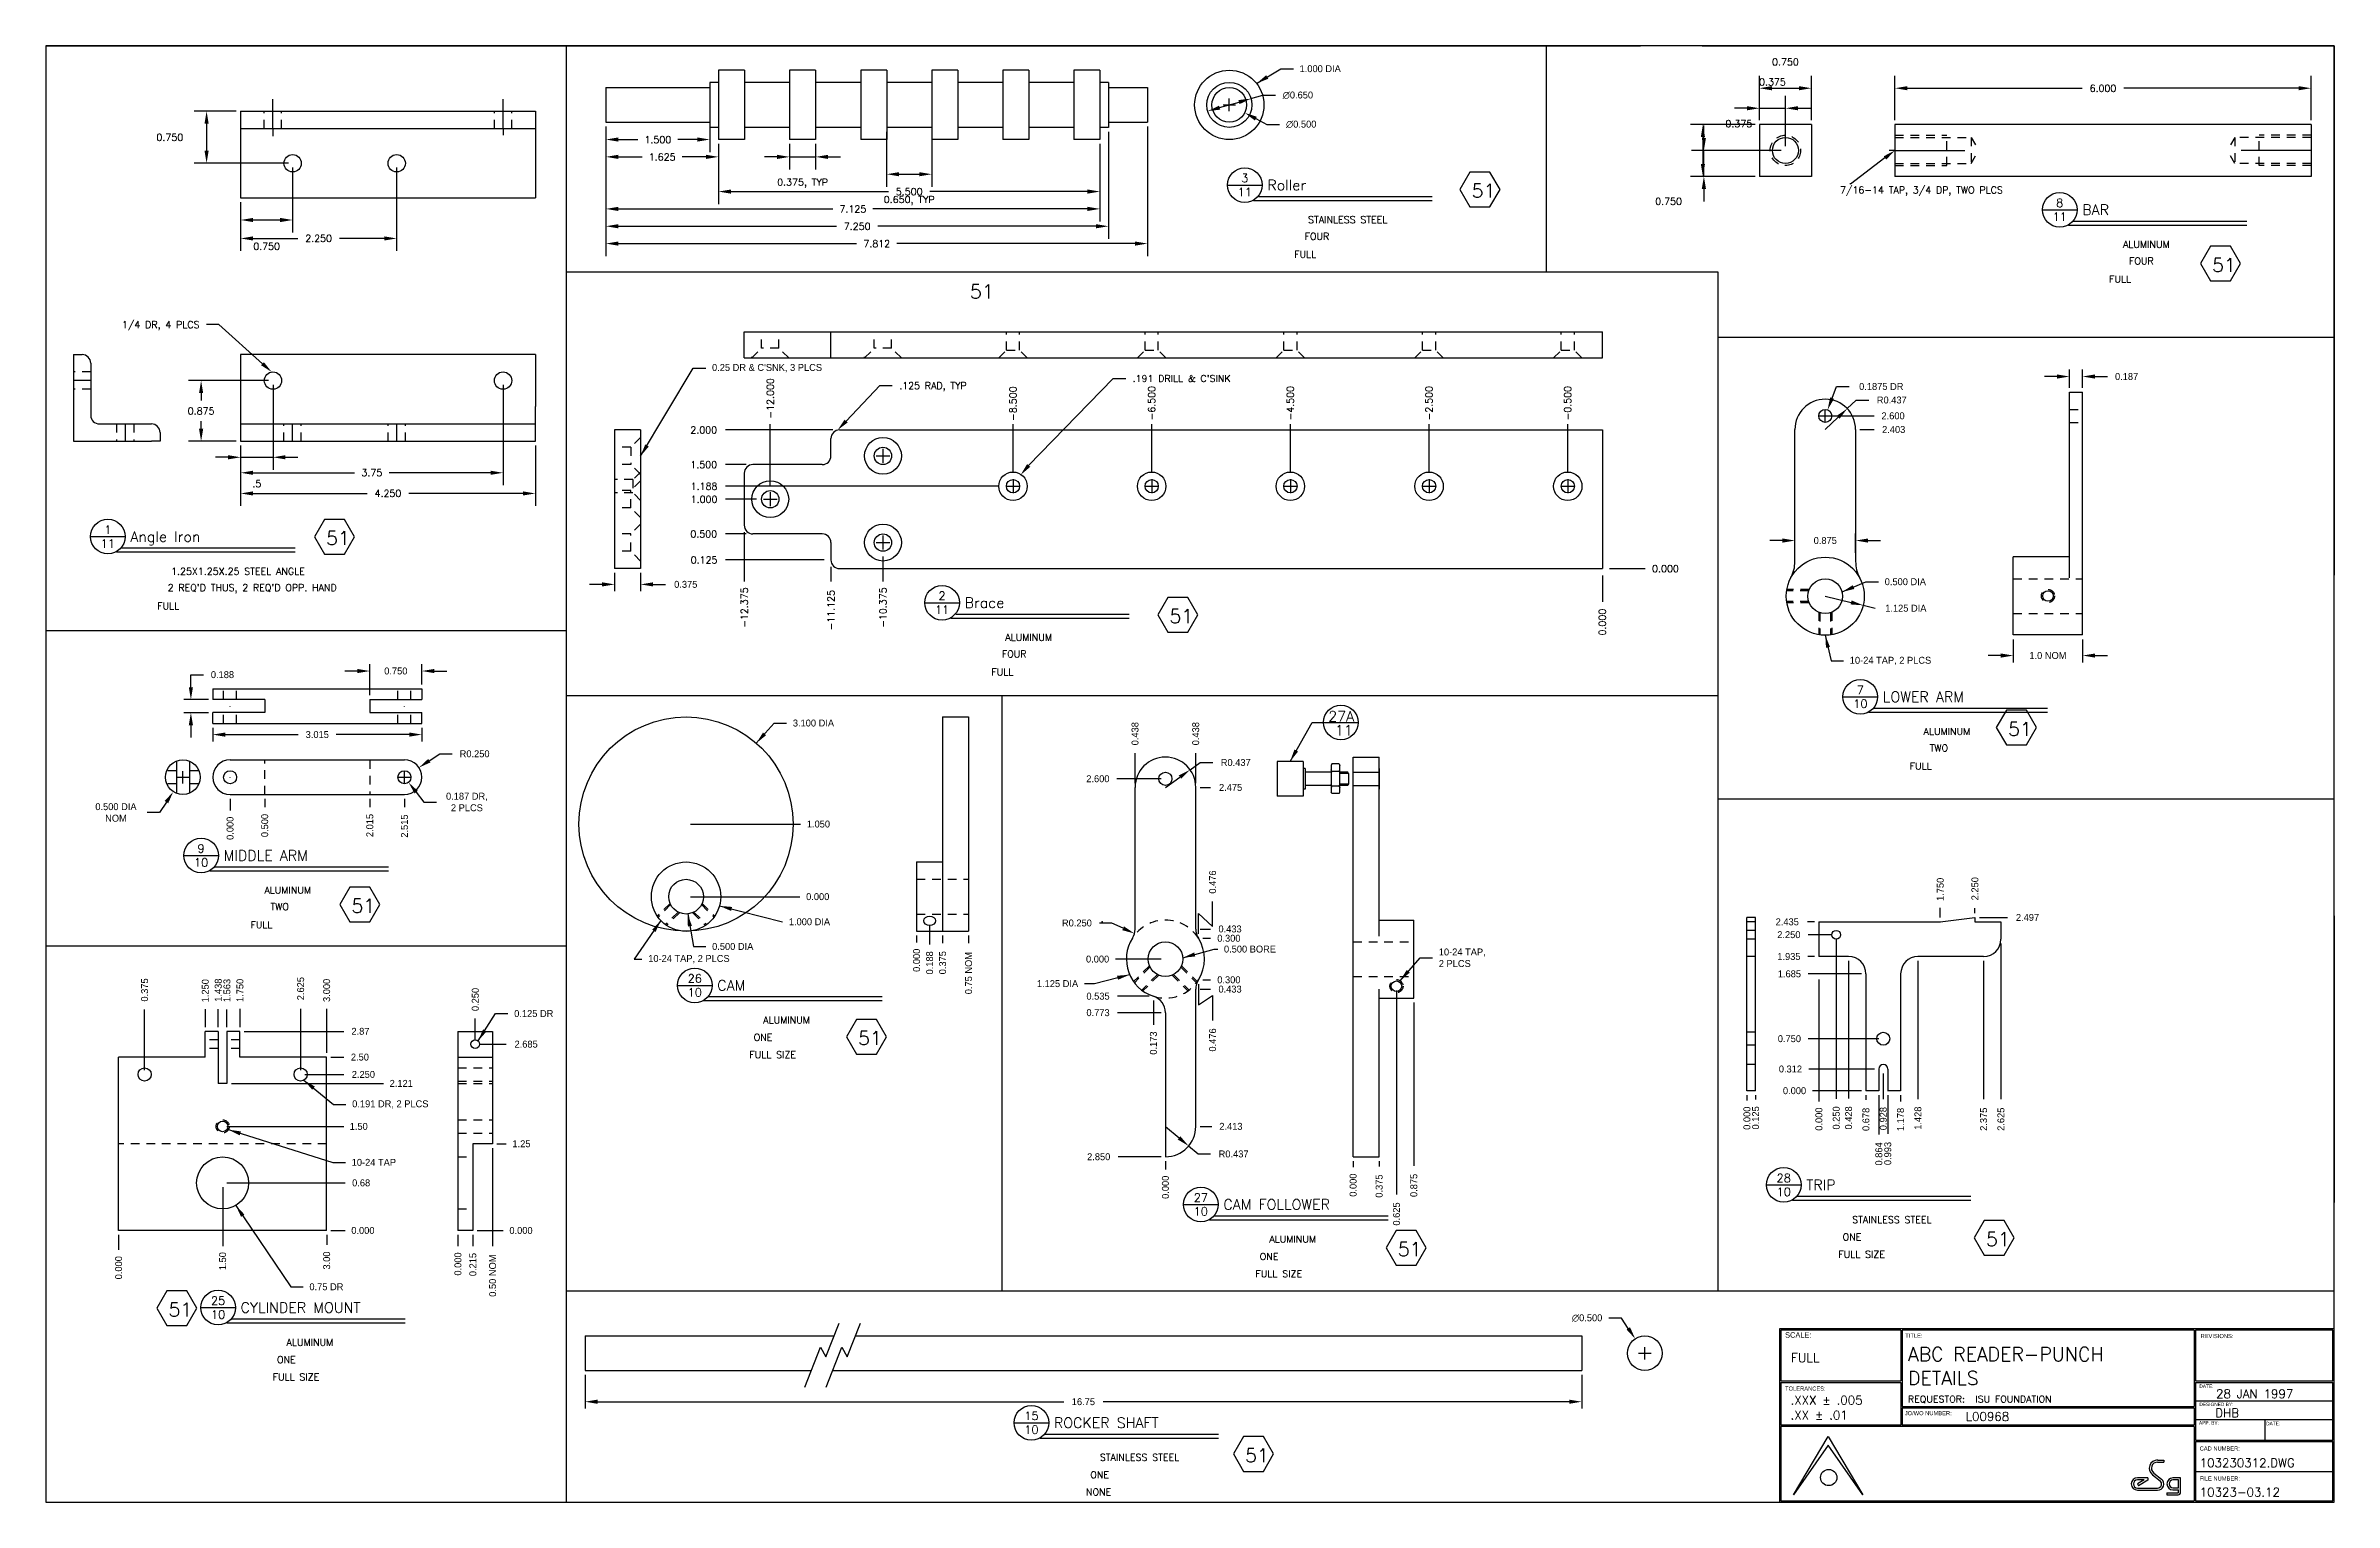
# Model space of a CAD drawing. Header units: inches. Extents: x 0 to 33, y 0 to 21.
import ezdxf
from ezdxf.enums import TextEntityAlignment as Align

# ---------------------------------------------------------------- set-up
doc = ezdxf.new("R2010")
doc.units = ezdxf.units.IN
doc.header["$MEASUREMENT"] = 0
doc.linetypes.add('CENTER', pattern=[2, 1.25, -0.25, 0.25, -0.25])
doc.linetypes.add('HIDDEN2', pattern=[0.1875, 0.125, -0.0625])
doc.layers.get('0').update_dxf_attribs({"linetype": 'CONTINUOUS'})
doc.layers.get('DEFPOINTS').update_dxf_attribs({"linetype": 'CONTINUOUS'})
for name, color, linetype in [('BORDER', 5, 'CONTINUOUS'), ('DIM', 1, 'CONTINUOUS'), ('HATCH', 2, 'CONTINUOUS'), ('HIDDEN2', 6, 'HIDDEN2'), ('NFCENTER', 4, 'CENTER'), ('OBJECT', 3, 'CONTINUOUS'), ('TEXT', 1, 'CONTINUOUS')]:
    doc.layers.add(name, color=color, linetype=linetype)
doc.styles.add('ROMANS', font='romans')
doc.styles.add('SIMPLEX', font='simplex')
doc.styles.add('TITLE', font='italic')
doc.dimstyles.get("Standard").update_dxf_attribs({"dimtxt": 0.1, "dimasz": 0.18, "dimexe": 0.18, "dimexo": 0.0625, "dimgap": 0.1, "dimtad": 0, "dimtih": 1, "dimtoh": 1, "dimdec": 3, "dimzin": 0, "dimdsep": 46, "dimtxsty": 'SIMPLEX', "dimcen": 0.1, "dimclrd": 256, "dimclre": 256, "dimclrt": 256, "dimadec": 0, "dimazin": 0, "dimtfac": 0.8, "dimtdec": 3, "dimtofl": 0, "dimtmove": 2, "dimatfit": 3, "dimfxl": 1, "dimtolj": 1, "dimtzin": 0, "dimarcsym": 0})
doc.dimstyles.new('STANDARD$0', dxfattribs={"dimtxt": 0.1, "dimasz": 0.18, "dimexe": 0.1, "dimexo": 0.063, "dimgap": 0.1, "dimtad": 0, "dimtih": 1, "dimtoh": 1, "dimdec": 3, "dimzin": 0, "dimdsep": 46, "dimtxsty": 'Standard', "dimcen": 0.1, "dimclrd": 256, "dimclre": 256, "dimclrt": 256, "dimadec": 0, "dimazin": 0, "dimtfac": 0.8, "dimtdec": 3, "dimtofl": 0, "dimtmove": 0, "dimatfit": 3, "dimfxl": 1, "dimtolj": 1, "dimtzin": 0, "dimarcsym": 0})
doc.dimstyles.new('STANDARD$3', dxfattribs={"dimtxt": 0.1, "dimasz": 0.18, "dimexe": 0.1, "dimexo": 0.063, "dimgap": 0.09, "dimtad": 0, "dimtih": 1, "dimtoh": 1, "dimdec": 3, "dimzin": 0, "dimdsep": 46, "dimtxsty": 'Standard', "dimcen": 0.09, "dimadec": 0, "dimazin": 0, "dimtfac": 1, "dimtdec": 3, "dimtofl": 0, "dimtmove": 0, "dimatfit": 3, "dimfxl": 1, "dimtolj": 1, "dimtzin": 0, "dimarcsym": 0})
doc.dimstyles.new('STANDARD$4', dxfattribs={"dimtxt": 0.1, "dimasz": 0.18, "dimexe": 0.1, "dimexo": 0.063, "dimgap": 0.09, "dimtad": 0, "dimtih": 1, "dimtoh": 1, "dimdec": 3, "dimzin": 0, "dimdsep": 46, "dimtxsty": 'Standard', "dimcen": 0.09, "dimadec": 0, "dimazin": 0, "dimtfac": 1, "dimtdec": 3, "dimtofl": 0, "dimtmove": 0, "dimatfit": 3, "dimfxl": 1, "dimtolj": 1, "dimtzin": 0, "dimarcsym": 0})
doc.dimstyles.new('STANDARD$6', dxfattribs={"dimtxt": 0.1, "dimasz": 0.18, "dimexe": 0.18, "dimexo": 0.0625, "dimgap": 0.09, "dimtad": 0, "dimtih": 1, "dimtoh": 1, "dimdec": 3, "dimzin": 0, "dimdsep": 46, "dimtxsty": 'Standard', "dimcen": 0.09, "dimadec": 0, "dimazin": 0, "dimtfac": 1, "dimtdec": 3, "dimtofl": 0, "dimtmove": 0, "dimatfit": 3, "dimfxl": 1, "dimtolj": 1, "dimtzin": 0, "dimarcsym": 0})
doc.dimstyles.new('STANDARD$7', dxfattribs={"dimtxt": 0.1, "dimasz": 0.18, "dimexe": 0.1, "dimexo": 0.063, "dimgap": 0.09, "dimtad": 0, "dimtih": 1, "dimtoh": 1, "dimdec": 3, "dimzin": 0, "dimdsep": 46, "dimtxsty": 'Standard', "dimcen": 0.09, "dimadec": 0, "dimazin": 0, "dimtfac": 1, "dimtdec": 3, "dimtofl": 0, "dimtmove": 0, "dimatfit": 3, "dimfxl": 1, "dimtolj": 1, "dimtzin": 0, "dimarcsym": 0})

msp = doc.modelspace()

# ---------------------------------------------------------------- texts
at = {"layer": 'DIM', "style": 'SIMPLEX'}
for s, height, p in [('51', 0.2, (20.5623, 18.8102)), ('51', 0.2, (31.2389, 17.7391)), ('51', 0.2, (13.3272, 17.3556)), ('51', 0.2, (4.0432, 13.802)), ('0.000', 0.1, (23.1639, 13.4116)), ('51', 0.2, (16.2034, 12.6758)), ('51', 0.2, (28.2968, 11.049)), ('51', 0.2, (4.4078, 8.5005)), ('51', 0.2, (11.714, 6.5927)), ('51', 0.2, (19.4975, 3.5475)), ('51', 0.2, (27.9786, 3.6942)), ('51', 0.2, (1.7698, 2.6772)), ('51', 0.2, (17.2947, 0.5756))]:
    msp.add_text(s, height=height, dxfattribs=at).set_placement(p)
for s, p in [('7/16-14 TAP, 3/4 DP, TWO PLCS', (25.8732, 18.9189)), (".191 DRILL & C'SINK", (15.673, 16.2025)), ('.125 RAD, TYP', (12.3076, 16.101))]:
    msp.add_text(s, height=0.1, dxfattribs=at).set_placement(p, align=Align.MIDDLE_LEFT)
msp.add_text('1/4 DR, 4 PLCS', height=0.1, dxfattribs=at).set_placement((2.217, 16.9804), align=Align.MIDDLE_RIGHT)
for s, p in [('-12.000', (10.4978, 15.6246)), ('-8.500', (13.9981, 15.5914)), ('-6.500', (15.9981, 15.5974)), ('-4.500', (17.9981, 15.5974)), ('-2.500', (19.9981, 15.5974)), ('-0.500', (21.9981, 15.5974))]:
    msp.add_text(s, height=0.1, rotation=90, dxfattribs=at).set_placement(p)
for s, p in [('2.000', (9.6808, 15.4116)), ('1.500', (9.6808, 14.9116)), ('1.188', (9.6857, 14.5991)), ('1.000', (9.6857, 14.4116)), ('0.500', (9.6808, 13.9116)), ('0.125', (9.6857, 13.5366))]:
    msp.add_text(s, height=0.1, dxfattribs=at).set_placement(p, align=Align.RIGHT)
for s, p in [('-12.375', (10.1228, 13.1903)), ('-11.125', (11.3743, 13.1525)), ('-10.375', (12.1228, 13.1903)), ('0.000', (22.4978, 12.8828))]:
    msp.add_text(s, height=0.1, rotation=90, dxfattribs=at).set_placement(p, align=Align.RIGHT)
at = {"layer": 'TEXT', "style": 'SIMPLEX'}
for s, p in [('27A', (18.4946, 11.2573)), ('11', (18.592, 11.054))]:
    msp.add_text(s, height=0.15, dxfattribs=at).set_placement(p)
at = {"layer": 'TEXT', "char_height": 0.1}
for s, insert, attachment_point in [('{1.000 DIA}', (18.0807, 20.6689), 4), ("{0.25 DR & C'SNK, 3 PLCS}", (9.6078, 16.3524), 4), ('{0.500 DIA}', (26.5185, 13.2719), 4), ('{10-24 TAP, 2 PLCS}', (26.0148, 12.1304), 4), ('{3.100 DIA}', (10.7732, 11.2342), 4), ('{1.000 DIA}', (10.7155, 8.3687), 4), ('{0.500 DIA}', (9.6089, 8.0129), 4), ('{0.500 BORE}', (16.9899, 7.9751), 4), ('{10-24 TAP,}\\P{2 PLCS}', (20.0881, 7.8499), 4), ('{10-24 TAP, 2 PLCS}', (8.6875, 7.8307), 4), ('{1.125 DIA}', (14.8875, 7.4767), 6), ('0.125 DR', (6.7549, 7.0454), 4), ('{0.191 DR, 2 PLCS}', (4.4185, 5.7353), 4), ('{10-24 TAP}', (4.4117, 4.8999), 4), ('{0.75 DR}', (3.8018, 3.1059), 4)]:
    msp.add_mtext(s, dxfattribs=dict(at, insert=insert, attachment_point=attachment_point))
at = {"layer": 'TEXT', "color": 1, "linetype": 'ByBlock', "insert": (14.8697, 8.3513), "char_height": 0.1, "attachment_point": 5}
msp.add_mtext('\\A1;R0.250', dxfattribs=at)

# ---------------------------------------------------------------- blocks, each defined once
blk = doc.blocks.new('P-TITLE')
for p, q in [((-1.5625, -0.6375), (-1.0625, -0.6375)), ((1.3875, -0.8625), (-1.1875, -0.8625)), ((-1.1125, -0.8), (1.3875, -0.8))]:
    blk.add_line(p, q)
at = {"layer": 'DIM', "color": 7}
blk.add_circle((-1.3125, -0.6375), 0.25, dxfattribs=at)
at = {"style": 'ROMANS'}
for tag, p in [('NO.', (-1.3125, -0.5375)), ('PAGE', (-1.3125, -0.7375))]:
    blk.add_attdef(tag, text='', height=0.12, dxfattribs=at).set_placement(p, align=Align.MIDDLE)
for tag, p, height in [('DESCRIPTION', (-0.9875, -0.7125), 0.15), ('#_REQUIRED', (-0.45, -1.425), 0.1), ('MATERIAL', (-0.4, -1.1875), 0.1), ('SCALE', (-0.6, -1.6875), 0.1)]:
    blk.add_attdef(tag, p, '', height=height, dxfattribs=at)
at = {"style": 'ROMANS', "flags": 2}
for tag, p in [('#_REQD:', (-1.1625, -1.4375)), ('MATERIAL:', (-1.1625, -1.1875)), ('SCALE:', (-1.1625, -1.6875))]:
    blk.add_attdef(tag, p, '', height=0.1, dxfattribs=at)
blk = doc.blocks.new('*D2')
at = {"linetype": 'ByBlock', "transparency": 16777216}
for p, q in [((7.777, 1.835), (7.777, 1.349)), ((22.149, 1.835), (22.149, 1.349)), ((7.957, 1.449), (14.68, 1.449)), ((21.969, 1.449), (15.246, 1.449))]:
    blk.add_line(p, q, dxfattribs=at)
for points in [[(7.957, 1.479), (7.957, 1.419), (7.777, 1.449)], [(21.969, 1.479), (21.969, 1.419), (22.149, 1.449)]]:
    blk.add_solid(points, dxfattribs=at)
at = {"layer": 'DEFPOINTS', "color": 0, "linetype": 'ByBlock', "transparency": 16777216}
for p in [(7.777, 1.898), (22.149, 1.898), (22.149, 1.449)]:
    blk.add_point(p, dxfattribs=at)
at = {"linetype": 'ByBlock', "transparency": 16777216, "insert": (14.963, 1.449), "char_height": 0.1, "attachment_point": 5}
blk.add_mtext('\\A1;{16.75}', dxfattribs=at)
blk = doc.blocks.new('*D3')
at = {"linetype": 'ByBlock', "transparency": 16777216}
for p, q in [((9.701, 19.585), (9.701, 18.718)), ((15.201, 19.585), (15.201, 18.718)), ((9.881, 18.898), (12.151, 18.898)), ((15.021, 18.898), (12.751, 18.898))]:
    blk.add_line(p, q, dxfattribs=at)
for points in [[(9.881, 18.928), (9.881, 18.868), (9.701, 18.898)], [(15.021, 18.928), (15.021, 18.868), (15.201, 18.898)]]:
    blk.add_solid(points, dxfattribs=at)
at = {"layer": 'DEFPOINTS', "color": 0, "linetype": 'ByBlock', "transparency": 16777216}
for p in [(9.701, 19.648), (15.201, 19.648), (15.201, 18.898)]:
    blk.add_point(p, dxfattribs=at)
at = {"linetype": 'ByBlock', "transparency": 16777216, "insert": (12.451, 18.898), "char_height": 0.1, "attachment_point": 5, "style": 'SIMPLEX'}
blk.add_mtext('\\A1;5.500', dxfattribs=at)
blk = doc.blocks.new('*D4')
at = {"linetype": 'ByBlock', "transparency": 16777216}
for p, q in [((8.076, 19.835), (8.076, 18.468)), ((15.201, 19.585), (15.201, 18.468)), ((8.256, 18.648), (11.348, 18.648)), ((15.021, 18.648), (11.929, 18.648))]:
    blk.add_line(p, q, dxfattribs=at)
for points in [[(8.256, 18.678), (8.256, 18.618), (8.076, 18.648)], [(15.021, 18.678), (15.021, 18.618), (15.201, 18.648)]]:
    blk.add_solid(points, dxfattribs=at)
at = {"layer": 'DEFPOINTS', "color": 0, "linetype": 'ByBlock', "transparency": 16777216}
for p in [(8.076, 19.898), (15.201, 19.648), (15.201, 18.648)]:
    blk.add_point(p, dxfattribs=at)
at = {"linetype": 'ByBlock', "transparency": 16777216, "insert": (11.639, 18.648), "char_height": 0.1, "attachment_point": 5, "style": 'SIMPLEX'}
blk.add_mtext('\\A1;7.125', dxfattribs=at)
blk = doc.blocks.new('*D5')
at = {"linetype": 'ByBlock', "transparency": 16777216}
for p, q in [((8.076, 19.835), (8.076, 18.218)), ((15.326, 19.76), (15.326, 18.218)), ((8.256, 18.398), (11.401, 18.398)), ((15.146, 18.398), (12.001, 18.398))]:
    blk.add_line(p, q, dxfattribs=at)
for points in [[(8.256, 18.428), (8.256, 18.368), (8.076, 18.398)], [(15.146, 18.428), (15.146, 18.368), (15.326, 18.398)]]:
    blk.add_solid(points, dxfattribs=at)
at = {"layer": 'DEFPOINTS', "color": 0, "linetype": 'ByBlock', "transparency": 16777216}
for p in [(8.076, 19.898), (15.326, 19.823), (15.326, 18.398)]:
    blk.add_point(p, dxfattribs=at)
at = {"linetype": 'ByBlock', "transparency": 16777216, "insert": (11.701, 18.398), "char_height": 0.1, "attachment_point": 5, "style": 'SIMPLEX'}
blk.add_mtext('\\A1;7.250', dxfattribs=at)
blk = doc.blocks.new('*D6')
at = {"linetype": 'ByBlock', "transparency": 16777216}
for p, q in [((8.076, 19.835), (8.076, 17.968)), ((15.889, 19.835), (15.889, 17.968)), ((8.256, 18.148), (11.692, 18.148)), ((15.709, 18.148), (12.273, 18.148))]:
    blk.add_line(p, q, dxfattribs=at)
for points in [[(8.256, 18.178), (8.256, 18.118), (8.076, 18.148)], [(15.709, 18.178), (15.709, 18.118), (15.889, 18.148)]]:
    blk.add_solid(points, dxfattribs=at)
at = {"layer": 'DEFPOINTS', "color": 0, "linetype": 'ByBlock', "transparency": 16777216}
for p in [(8.076, 19.898), (15.889, 19.898), (15.889, 18.148)]:
    blk.add_point(p, dxfattribs=at)
at = {"linetype": 'ByBlock', "transparency": 16777216, "insert": (11.983, 18.148), "char_height": 0.1, "attachment_point": 5, "style": 'SIMPLEX'}
blk.add_mtext('\\A1;7.812', dxfattribs=at)
blk = doc.blocks.new('*D7')
at = {"color": 0, "linetype": 'ByBlock', "transparency": 16777216}
blk.add_line((9.295, 9.778), (10.885, 9.778), dxfattribs=at)
at = {"layer": 'DEFPOINTS', "color": 0, "linetype": 'ByBlock', "transparency": 16777216}
for p in [(9.233, 9.778), (10.885, 9.778), (9.233, 8.731)]:
    blk.add_point(p, dxfattribs=at)
at = {"color": 0, "linetype": 'ByBlock', "transparency": 16777216, "insert": (11.142, 9.778), "char_height": 0.1, "attachment_point": 5}
blk.add_mtext('\\A1;{1.050}', dxfattribs=at)
blk = doc.blocks.new('*D8')
at = {"color": 0, "linetype": 'ByBlock', "transparency": 16777216}
blk.add_line((6.194, 6.666), (6.194, 6.976), dxfattribs=at)
at = {"layer": 'DEFPOINTS', "color": 0, "linetype": 'ByBlock', "transparency": 16777216}
for p in [(6.194, 6.976), (6.194, 6.604), (5.944, 3.918)]:
    blk.add_point(p, dxfattribs=at)
at = {"color": 0, "linetype": 'ByBlock', "transparency": 16777216, "insert": (6.194, 7.249), "char_height": 0.1, "attachment_point": 5, "rotation": 90}
blk.add_mtext('\\A1;0.250', dxfattribs=at)
blk = doc.blocks.new('*D9')
at = {"color": 0, "linetype": 'ByBlock', "transparency": 16777216}
blk.add_line((6.444, 5.106), (6.444, 3.691), dxfattribs=at)
at = {"layer": 'DEFPOINTS', "color": 0, "linetype": 'ByBlock', "transparency": 16777216}
for p in [(6.444, 5.168), (5.944, 3.918), (6.444, 3.691)]:
    blk.add_point(p, dxfattribs=at)
at = {"color": 0, "linetype": 'ByBlock', "transparency": 16777216, "insert": (6.444, 3.267), "char_height": 0.1, "attachment_point": 5, "rotation": 90}
blk.add_mtext('\\A1;{0.50 NOM}', dxfattribs=at)
blk = doc.blocks.new('*D10')
at = {"color": 0, "linetype": 'ByBlock', "transparency": 16777216}
blk.add_line((3.676, 6.231), (3.676, 7.115), dxfattribs=at)
at = {"layer": 'DEFPOINTS', "color": 0, "linetype": 'ByBlock', "transparency": 16777216}
for p in [(3.676, 7.115), (3.676, 6.168), (1.051, 3.918)]:
    blk.add_point(p, dxfattribs=at)
at = {"color": 0, "linetype": 'ByBlock', "transparency": 16777216, "insert": (3.676, 7.405), "char_height": 0.1, "attachment_point": 5, "rotation": 90}
blk.add_mtext('\\A1;2.625', dxfattribs=at)
blk = doc.blocks.new('*D11')
at = {"color": 0, "linetype": 'ByBlock', "transparency": 16777216}
blk.add_line((1.426, 6.231), (1.426, 7.105), dxfattribs=at)
at = {"layer": 'DEFPOINTS', "color": 0, "linetype": 'ByBlock', "transparency": 16777216}
for p in [(1.426, 7.105), (1.426, 6.168), (1.051, 3.918)]:
    blk.add_point(p, dxfattribs=at)
at = {"color": 0, "linetype": 'ByBlock', "transparency": 16777216, "insert": (1.426, 7.386), "char_height": 0.1, "attachment_point": 5, "rotation": 90}
blk.add_mtext('\\A1;0.375', dxfattribs=at)
blk = doc.blocks.new('*D12')
at = {"color": 0, "linetype": 'ByBlock', "transparency": 16777216}
blk.add_line((4.051, 6.481), (4.051, 7.115), dxfattribs=at)
at = {"layer": 'DEFPOINTS', "color": 0, "linetype": 'ByBlock', "transparency": 16777216}
for p in [(4.051, 7.115), (4.051, 6.418), (1.051, 3.918)]:
    blk.add_point(p, dxfattribs=at)
at = {"color": 0, "linetype": 'ByBlock', "transparency": 16777216, "insert": (4.051, 7.38), "char_height": 0.1, "attachment_point": 5, "rotation": 90}
blk.add_mtext('\\A1;3.000', dxfattribs=at)
blk = doc.blocks.new('*D13')
at = {"color": 0, "linetype": 'ByBlock', "transparency": 16777216}
blk.add_line((2.801, 6.851), (2.801, 7.115), dxfattribs=at)
at = {"layer": 'DEFPOINTS', "color": 0, "linetype": 'ByBlock', "transparency": 16777216}
for p in [(2.801, 7.115), (2.801, 6.789), (1.051, 3.918)]:
    blk.add_point(p, dxfattribs=at)
at = {"color": 0, "linetype": 'ByBlock', "transparency": 16777216, "insert": (2.801, 7.38), "char_height": 0.1, "attachment_point": 5, "rotation": 90}
blk.add_mtext('\\A1;1.750', dxfattribs=at)
blk = doc.blocks.new('*D14')
at = {"color": 0, "linetype": 'ByBlock', "transparency": 16777216}
blk.add_line((2.613, 6.851), (2.613, 7.105), dxfattribs=at)
at = {"layer": 'DEFPOINTS', "color": 0, "linetype": 'ByBlock', "transparency": 16777216}
for p in [(2.613, 7.105), (2.613, 6.789), (1.051, 3.918)]:
    blk.add_point(p, dxfattribs=at)
at = {"color": 0, "linetype": 'ByBlock', "transparency": 16777216, "insert": (2.613, 7.378), "char_height": 0.1, "attachment_point": 5, "rotation": 90}
blk.add_mtext('\\A1;1.563', dxfattribs=at)
blk = doc.blocks.new('*D15')
at = {"color": 0, "linetype": 'ByBlock', "transparency": 16777216}
blk.add_line((2.488, 6.851), (2.488, 7.11), dxfattribs=at)
at = {"layer": 'DEFPOINTS', "color": 0, "linetype": 'ByBlock', "transparency": 16777216}
for p in [(2.488, 7.11), (2.488, 6.789), (1.051, 3.918)]:
    blk.add_point(p, dxfattribs=at)
at = {"color": 0, "linetype": 'ByBlock', "transparency": 16777216, "insert": (2.488, 7.383), "char_height": 0.1, "attachment_point": 5, "rotation": 90}
blk.add_mtext('\\A1;1.438', dxfattribs=at)
blk = doc.blocks.new('*D16')
at = {"color": 0, "linetype": 'ByBlock', "transparency": 16777216}
blk.add_line((2.301, 6.851), (2.301, 7.11), dxfattribs=at)
at = {"layer": 'DEFPOINTS', "color": 0, "linetype": 'ByBlock', "transparency": 16777216}
for p in [(2.301, 7.11), (2.301, 6.789), (1.051, 3.918)]:
    blk.add_point(p, dxfattribs=at)
at = {"color": 0, "linetype": 'ByBlock', "transparency": 16777216, "insert": (2.301, 7.375), "char_height": 0.1, "attachment_point": 5, "rotation": 90}
blk.add_mtext('\\A1;1.250', dxfattribs=at)
blk = doc.blocks.new('*D17')
at = {"color": 0, "linetype": 'ByBlock', "transparency": 16777216}
blk.add_line((2.551, 4.541), (2.551, 3.691), dxfattribs=at)
at = {"layer": 'DEFPOINTS', "color": 0, "linetype": 'ByBlock', "transparency": 16777216}
for p in [(2.551, 4.604), (1.051, 3.918), (2.551, 3.691)]:
    blk.add_point(p, dxfattribs=at)
at = {"color": 0, "linetype": 'ByBlock', "transparency": 16777216, "insert": (2.551, 3.476), "char_height": 0.1, "attachment_point": 5, "rotation": 90}
blk.add_mtext('\\A1;{1.50}', dxfattribs=at)
blk = doc.blocks.new('*D18')
at = {"color": 0, "linetype": 'ByBlock', "transparency": 16777216}
blk.add_line((2.676, 6.039), (4.869, 6.039), dxfattribs=at)
at = {"layer": 'DEFPOINTS', "color": 0, "linetype": 'ByBlock', "transparency": 16777216}
for p in [(2.613, 6.039), (4.869, 6.039), (1.051, 3.918)]:
    blk.add_point(p, dxfattribs=at)
at = {"color": 0, "linetype": 'ByBlock', "transparency": 16777216, "insert": (5.126, 6.039), "char_height": 0.1, "attachment_point": 5}
blk.add_mtext('\\A1;2.121', dxfattribs=at)
blk = doc.blocks.new('*D19')
at = {"color": 0, "linetype": 'ByBlock', "transparency": 16777216}
blk.add_line((6.256, 6.604), (6.637, 6.604), dxfattribs=at)
at = {"layer": 'DEFPOINTS', "color": 0, "linetype": 'ByBlock', "transparency": 16777216}
for p in [(6.194, 6.604), (6.637, 6.604), (1.051, 3.918)]:
    blk.add_point(p, dxfattribs=at)
at = {"color": 0, "linetype": 'ByBlock', "transparency": 16777216, "insert": (6.927, 6.604), "char_height": 0.1, "attachment_point": 5}
blk.add_mtext('\\A1;2.685', dxfattribs=at)
blk = doc.blocks.new('*D20')
at = {"color": 0, "linetype": 'ByBlock', "transparency": 16777216}
blk.add_line((2.863, 6.789), (4.298, 6.789), dxfattribs=at)
at = {"layer": 'DEFPOINTS', "color": 0, "linetype": 'ByBlock', "transparency": 16777216}
for p in [(2.801, 6.789), (4.298, 6.789), (1.051, 3.918)]:
    blk.add_point(p, dxfattribs=at)
at = {"color": 0, "linetype": 'ByBlock', "transparency": 16777216, "insert": (4.538, 6.789), "char_height": 0.1, "attachment_point": 5}
blk.add_mtext('\\A1;{2.87}', dxfattribs=at)
blk = doc.blocks.new('*D21')
at = {"color": 0, "linetype": 'ByBlock', "transparency": 16777216}
blk.add_line((4.113, 6.418), (4.298, 6.418), dxfattribs=at)
at = {"layer": 'DEFPOINTS', "color": 0, "linetype": 'ByBlock', "transparency": 16777216}
for p in [(4.051, 6.418), (4.298, 6.418), (1.051, 3.918)]:
    blk.add_point(p, dxfattribs=at)
at = {"color": 0, "linetype": 'ByBlock', "transparency": 16777216, "insert": (4.53, 6.418), "char_height": 0.1, "attachment_point": 5}
blk.add_mtext('\\A1;{2.50}', dxfattribs=at)
blk = doc.blocks.new('*D22')
at = {"color": 0, "linetype": 'ByBlock', "transparency": 16777216}
blk.add_line((3.738, 6.168), (4.298, 6.168), dxfattribs=at)
at = {"layer": 'DEFPOINTS', "color": 0, "linetype": 'ByBlock', "transparency": 16777216}
for p in [(3.676, 6.168), (4.298, 6.168), (1.051, 3.918)]:
    blk.add_point(p, dxfattribs=at)
at = {"color": 0, "linetype": 'ByBlock', "transparency": 16777216, "insert": (4.58, 6.168), "char_height": 0.1, "attachment_point": 5}
blk.add_mtext('\\A1;2.250', dxfattribs=at)
blk = doc.blocks.new('*D23')
at = {"color": 0, "linetype": 'ByBlock', "transparency": 16777216}
blk.add_line((2.613, 5.418), (4.298, 5.418), dxfattribs=at)
at = {"layer": 'DEFPOINTS', "color": 0, "linetype": 'ByBlock', "transparency": 16777216}
for p in [(2.551, 5.418), (4.298, 5.418), (1.051, 3.918)]:
    blk.add_point(p, dxfattribs=at)
at = {"color": 0, "linetype": 'ByBlock', "transparency": 16777216, "insert": (4.513, 5.418), "char_height": 0.1, "attachment_point": 5}
blk.add_mtext('\\A1;{1.50}', dxfattribs=at)
blk = doc.blocks.new('*D24')
at = {"color": 0, "linetype": 'ByBlock', "transparency": 16777216}
blk.add_line((2.613, 4.604), (4.316, 4.604), dxfattribs=at)
at = {"layer": 'DEFPOINTS', "color": 0, "linetype": 'ByBlock', "transparency": 16777216}
for p in [(2.551, 4.604), (4.316, 4.604), (1.051, 3.918)]:
    blk.add_point(p, dxfattribs=at)
at = {"color": 0, "linetype": 'ByBlock', "transparency": 16777216, "insert": (4.548, 4.604), "char_height": 0.1, "attachment_point": 5}
blk.add_mtext('\\A1;{0.68}', dxfattribs=at)
blk = doc.blocks.new('*D25')
at = {"color": 0, "linetype": 'ByBlock', "transparency": 16777216}
blk.add_line((6.506, 5.168), (6.637, 5.168), dxfattribs=at)
at = {"layer": 'DEFPOINTS', "color": 0, "linetype": 'ByBlock', "transparency": 16777216}
for p in [(6.444, 5.168), (6.637, 5.168), (5.944, 3.918)]:
    blk.add_point(p, dxfattribs=at)
at = {"color": 0, "linetype": 'ByBlock', "transparency": 16777216, "insert": (6.86, 5.168), "char_height": 0.1, "attachment_point": 5}
blk.add_mtext('\\A1;{1.25}', dxfattribs=at)
blk = doc.blocks.new('*D26')
at = {"color": 0, "linetype": 'ByBlock', "transparency": 16777216}
blk.add_line((4.051, 3.856), (4.051, 3.709), dxfattribs=at)
at = {"layer": 'DEFPOINTS', "color": 0, "linetype": 'ByBlock', "transparency": 16777216}
for p in [(1.051, 3.918), (4.051, 3.918), (4.051, 3.709)]:
    blk.add_point(p, dxfattribs=at)
at = {"color": 0, "linetype": 'ByBlock', "transparency": 16777216, "insert": (4.051, 3.485), "char_height": 0.1, "attachment_point": 5, "rotation": 90}
blk.add_mtext('\\A1;{3.00}', dxfattribs=at)
blk = doc.blocks.new('*D27')
at = {"color": 0, "linetype": 'ByBlock', "transparency": 16777216}
blk.add_line((4.113, 3.918), (4.316, 3.918), dxfattribs=at)
at = {"layer": 'DEFPOINTS', "color": 0, "linetype": 'ByBlock', "transparency": 16777216}
for p in [(1.051, 3.918), (4.051, 3.918), (4.316, 3.918)]:
    blk.add_point(p, dxfattribs=at)
at = {"color": 0, "linetype": 'ByBlock', "transparency": 16777216, "insert": (4.573, 3.918), "char_height": 0.1, "attachment_point": 5}
blk.add_mtext('\\A1;0.000', dxfattribs=at)
blk = doc.blocks.new('*D28')
at = {"color": 0, "linetype": 'ByBlock', "transparency": 16777216}
blk.add_line((1.051, 3.856), (1.051, 3.637), dxfattribs=at)
at = {"layer": 'DEFPOINTS', "color": 0, "linetype": 'ByBlock', "transparency": 16777216}
for p in [(1.051, 3.918), (1.051, 3.918), (1.051, 3.637)]:
    blk.add_point(p, dxfattribs=at)
at = {"color": 0, "linetype": 'ByBlock', "transparency": 16777216, "insert": (1.051, 3.381), "char_height": 0.1, "attachment_point": 5, "rotation": 90}
blk.add_mtext('\\A1;0.000', dxfattribs=at)
blk = doc.blocks.new('*D29')
at = {"color": 0, "linetype": 'ByBlock', "transparency": 16777216}
blk.add_line((6.159, 3.856), (6.159, 3.692), dxfattribs=at)
at = {"layer": 'DEFPOINTS', "color": 0, "linetype": 'ByBlock', "transparency": 16777216}
for p in [(5.944, 3.918), (6.159, 3.918), (6.159, 3.692)]:
    blk.add_point(p, dxfattribs=at)
at = {"color": 0, "linetype": 'ByBlock', "transparency": 16777216, "insert": (6.159, 3.427), "char_height": 0.1, "attachment_point": 5, "rotation": 90}
blk.add_mtext('\\A1;0.215', dxfattribs=at)
blk = doc.blocks.new('*D30')
at = {"color": 0, "linetype": 'ByBlock', "transparency": 16777216}
blk.add_line((6.221, 3.918), (6.596, 3.918), dxfattribs=at)
at = {"layer": 'DEFPOINTS', "color": 0, "linetype": 'ByBlock', "transparency": 16777216}
for p in [(5.944, 3.918), (6.159, 3.918), (6.596, 3.918)]:
    blk.add_point(p, dxfattribs=at)
at = {"color": 0, "linetype": 'ByBlock', "transparency": 16777216, "insert": (6.853, 3.918), "char_height": 0.1, "attachment_point": 5}
blk.add_mtext('\\A1;0.000', dxfattribs=at)
blk = doc.blocks.new('*D31')
at = {"color": 0, "linetype": 'ByBlock', "transparency": 16777216}
blk.add_line((5.944, 3.856), (5.944, 3.692), dxfattribs=at)
at = {"layer": 'DEFPOINTS', "color": 0, "linetype": 'ByBlock', "transparency": 16777216}
for p in [(5.944, 3.918), (5.944, 3.918), (5.944, 3.692)]:
    blk.add_point(p, dxfattribs=at)
at = {"color": 0, "linetype": 'ByBlock', "transparency": 16777216, "insert": (5.944, 3.435), "char_height": 0.1, "attachment_point": 5, "rotation": 90}
blk.add_mtext('\\A1;0.000', dxfattribs=at)
blk = doc.blocks.new('*D32')
at = {"color": 0, "linetype": 'ByBlock', "transparency": 16777216}
blk.add_line((9.295, 8.731), (10.876, 8.731), dxfattribs=at)
at = {"layer": 'DEFPOINTS', "color": 0, "linetype": 'ByBlock', "transparency": 16777216}
for p in [(9.233, 8.731), (9.233, 8.731), (10.876, 8.731)]:
    blk.add_point(p, dxfattribs=at)
at = {"color": 0, "linetype": 'ByBlock', "transparency": 16777216, "insert": (11.132, 8.731), "char_height": 0.1, "attachment_point": 5}
blk.add_mtext('\\A1;{0.000}', dxfattribs=at)
blk = doc.blocks.new('*D33')
at = {"color": 0, "linetype": 'ByBlock', "transparency": 16777216}
blk.add_line((13.308, 8.171), (13.308, 8.061), dxfattribs=at)
at = {"layer": 'DEFPOINTS', "color": 0, "linetype": 'ByBlock', "transparency": 16777216}
for p in [(12.558, 8.234), (13.308, 8.234), (13.308, 8.061)]:
    blk.add_point(p, dxfattribs=at)
at = {"color": 0, "linetype": 'ByBlock', "transparency": 16777216, "insert": (13.308, 7.629), "char_height": 0.1, "attachment_point": 5, "rotation": 90}
blk.add_mtext('\\A1;{0.75 NOM}', dxfattribs=at)
blk = doc.blocks.new('*D34')
at = {"color": 0, "linetype": 'ByBlock', "transparency": 16777216}
blk.add_line((12.933, 8.171), (12.933, 8.061), dxfattribs=at)
at = {"layer": 'DEFPOINTS', "color": 0, "linetype": 'ByBlock', "transparency": 16777216}
for p in [(12.558, 8.234), (12.933, 8.234), (12.933, 8.061)]:
    blk.add_point(p, dxfattribs=at)
at = {"color": 0, "linetype": 'ByBlock', "transparency": 16777216, "insert": (12.933, 7.779), "char_height": 0.1, "attachment_point": 5, "rotation": 90}
blk.add_mtext('\\A1;{0.375}', dxfattribs=at)
blk = doc.blocks.new('*D35')
at = {"color": 0, "linetype": 'ByBlock', "transparency": 16777216}
blk.add_line((12.746, 8.322), (12.746, 8.042), dxfattribs=at)
at = {"layer": 'DEFPOINTS', "color": 0, "linetype": 'ByBlock', "transparency": 16777216}
for p in [(12.746, 8.384), (12.558, 8.234), (12.746, 8.042)]:
    blk.add_point(p, dxfattribs=at)
at = {"color": 0, "linetype": 'ByBlock', "transparency": 16777216, "insert": (12.746, 7.777), "char_height": 0.1, "attachment_point": 5, "rotation": 90}
blk.add_mtext('\\A1;{0.188}', dxfattribs=at)
blk = doc.blocks.new('*D36')
at = {"color": 0, "linetype": 'ByBlock', "transparency": 16777216}
blk.add_line((12.558, 8.171), (12.558, 8.071), dxfattribs=at)
at = {"layer": 'DEFPOINTS', "color": 0, "linetype": 'ByBlock', "transparency": 16777216}
for p in [(12.558, 8.234), (12.558, 8.234), (12.558, 8.071)]:
    blk.add_point(p, dxfattribs=at)
at = {"color": 0, "linetype": 'ByBlock', "transparency": 16777216, "insert": (12.558, 7.814), "char_height": 0.1, "attachment_point": 5, "rotation": 90}
blk.add_mtext('\\A1;{0.000}', dxfattribs=at)
blk = doc.blocks.new('*D37')
at = {"linetype": 'ByBlock', "transparency": 16777216}
for p, q in [((2.748, 20.056), (2.139, 20.056)), ((2.319, 19.876), (2.319, 19.486)), ((3.498, 19.306), (2.139, 19.306))]:
    blk.add_line(p, q, dxfattribs=at)
for points in [[(2.289, 19.876), (2.349, 19.876), (2.319, 20.056)], [(2.289, 19.486), (2.349, 19.486), (2.319, 19.306)]]:
    blk.add_solid(points, dxfattribs=at)
at = {"layer": 'DEFPOINTS', "color": 0, "linetype": 'ByBlock', "transparency": 16777216}
for p in [(2.81, 20.056), (2.319, 19.306), (3.56, 19.306)]:
    blk.add_point(p, dxfattribs=at)
at = {"linetype": 'ByBlock', "transparency": 16777216, "insert": (1.789, 19.681), "char_height": 0.1, "attachment_point": 5, "style": 'SIMPLEX'}
blk.add_mtext('\\A1;0.750', dxfattribs=at)
blk = doc.blocks.new('*D38')
at = {"linetype": 'ByBlock', "transparency": 16777216}
for p, q in [((3.56, 19.243), (3.56, 18.308)), ((2.81, 18.743), (2.81, 18.308)), ((2.99, 18.488), (3.38, 18.488))]:
    blk.add_line(p, q, dxfattribs=at)
for points in [[(2.99, 18.518), (2.99, 18.458), (2.81, 18.488)], [(3.38, 18.518), (3.38, 18.458), (3.56, 18.488)]]:
    blk.add_solid(points, dxfattribs=at)
at = {"layer": 'DEFPOINTS', "color": 0, "linetype": 'ByBlock', "transparency": 16777216}
for p in [(3.56, 19.306), (2.81, 18.806), (3.56, 18.488)]:
    blk.add_point(p, dxfattribs=at)
at = {"linetype": 'ByBlock', "transparency": 16777216, "insert": (3.185, 18.108), "char_height": 0.1, "attachment_point": 5, "style": 'SIMPLEX'}
blk.add_mtext('\\A1;0.750', dxfattribs=at)
blk = doc.blocks.new('*D39')
at = {"linetype": 'ByBlock', "transparency": 16777216}
for p, q in [((5.06, 19.243), (5.06, 18.042)), ((2.81, 18.743), (2.81, 18.042)), ((2.99, 18.222), (3.635, 18.222)), ((4.88, 18.222), (4.235, 18.222))]:
    blk.add_line(p, q, dxfattribs=at)
for points in [[(2.99, 18.252), (2.99, 18.192), (2.81, 18.222)], [(4.88, 18.252), (4.88, 18.192), (5.06, 18.222)]]:
    blk.add_solid(points, dxfattribs=at)
at = {"layer": 'DEFPOINTS', "color": 0, "linetype": 'ByBlock', "transparency": 16777216}
for p in [(5.06, 19.306), (2.81, 18.806), (5.06, 18.222)]:
    blk.add_point(p, dxfattribs=at)
at = {"linetype": 'ByBlock', "transparency": 16777216, "insert": (3.935, 18.222), "char_height": 0.1, "attachment_point": 5, "style": 'SIMPLEX'}
blk.add_mtext('\\A1;2.250', dxfattribs=at)
blk = doc.blocks.new('*D40')
at = {"color": 0, "linetype": 'ByBlock', "transparency": 16777216}
blk.add_line((5.173, 10.141), (5.173, 10.022), dxfattribs=at)
at = {"layer": 'DEFPOINTS', "color": 0, "linetype": 'ByBlock', "transparency": 16777216}
for p in [(2.658, 10.453), (5.173, 10.203), (5.173, 10.022)]:
    blk.add_point(p, dxfattribs=at)
at = {"color": 0, "linetype": 'ByBlock', "transparency": 16777216, "insert": (5.173, 9.749), "char_height": 0.1, "attachment_point": 5, "rotation": 90}
blk.add_mtext('\\A1;2.515', dxfattribs=at)
blk = doc.blocks.new('*D41')
at = {"color": 0, "linetype": 'ByBlock', "transparency": 16777216}
blk.add_line((4.673, 10.141), (4.673, 10.022), dxfattribs=at)
at = {"layer": 'DEFPOINTS', "color": 0, "linetype": 'ByBlock', "transparency": 16777216}
for p in [(2.658, 10.453), (4.673, 10.203), (4.673, 10.022)]:
    blk.add_point(p, dxfattribs=at)
at = {"color": 0, "linetype": 'ByBlock', "transparency": 16777216, "insert": (4.673, 9.757), "char_height": 0.1, "attachment_point": 5, "rotation": 90}
blk.add_mtext('\\A1;2.015', dxfattribs=at)
blk = doc.blocks.new('*D42')
at = {"linetype": 'ByBlock', "transparency": 16777216}
for p, q in [((2.093, 11.752), (2.093, 11.932)), ((2.093, 11.932), (2.273, 11.932)), ((2.345, 11.572), (1.993, 11.572)), ((2.345, 11.384), (1.993, 11.384)), ((2.093, 11.204), (2.093, 11.024))]:
    blk.add_line(p, q, dxfattribs=at)
for points in [[(2.063, 11.752), (2.123, 11.752), (2.093, 11.572)], [(2.063, 11.204), (2.123, 11.204), (2.093, 11.384)]]:
    blk.add_solid(points, dxfattribs=at)
at = {"layer": 'DEFPOINTS', "color": 0, "linetype": 'ByBlock', "transparency": 16777216}
for p in [(2.093, 11.572), (2.408, 11.572), (2.408, 11.384)]:
    blk.add_point(p, dxfattribs=at)
at = {"linetype": 'ByBlock', "transparency": 16777216, "insert": (2.548, 11.932), "char_height": 0.1, "attachment_point": 5}
blk.add_mtext('\\A1;0.188', dxfattribs=at)
blk = doc.blocks.new('*D43')
at = {"color": 0, "linetype": 'ByBlock', "transparency": 16777216}
for p, q in [((1.887, 10.453), (2.067, 10.453)), ((1.977, 10.363), (1.977, 10.543)), ((1.64, 9.945), (1.46, 9.945)), ((1.74, 10.095), (1.64, 9.945))]:
    blk.add_line(p, q, dxfattribs=at)
blk.add_solid([(1.715, 10.111), (1.765, 10.078), (1.839, 10.245)], dxfattribs=at)
at = {"layer": 'DEFPOINTS', "color": 0, "linetype": 'ByBlock', "transparency": 16777216}
for p in [(2.115, 10.662), (1.839, 10.245)]:
    blk.add_point(p, dxfattribs=at)
at = {"color": 0, "linetype": 'ByBlock', "transparency": 16777216, "insert": (1.012, 9.945), "char_height": 0.1, "attachment_point": 5}
blk.add_mtext('\\A1;{0.500 DIA}\\P{NOM}', dxfattribs=at)
blk = doc.blocks.new('*D44')
at = {"color": 0, "linetype": 'ByBlock', "transparency": 16777216}
blk.add_line((3.158, 10.141), (3.158, 10.022), dxfattribs=at)
at = {"layer": 'DEFPOINTS', "color": 0, "linetype": 'ByBlock', "transparency": 16777216}
for p in [(2.658, 10.453), (3.158, 10.203), (3.158, 10.022)]:
    blk.add_point(p, dxfattribs=at)
at = {"color": 0, "linetype": 'ByBlock', "transparency": 16777216, "insert": (3.158, 9.757), "char_height": 0.1, "attachment_point": 5, "rotation": 90}
blk.add_mtext('\\A1;0.500', dxfattribs=at)
blk = doc.blocks.new('*D45')
at = {"color": 0, "linetype": 'ByBlock', "transparency": 16777216}
blk.add_line((2.658, 10.141), (2.658, 9.974), dxfattribs=at)
at = {"layer": 'DEFPOINTS', "color": 0, "linetype": 'ByBlock', "transparency": 16777216}
for p in [(2.658, 10.453), (2.658, 10.203), (2.658, 9.974)]:
    blk.add_point(p, dxfattribs=at)
at = {"color": 0, "linetype": 'ByBlock', "transparency": 16777216, "insert": (2.658, 9.717), "char_height": 0.1, "attachment_point": 5, "rotation": 90}
blk.add_mtext('\\A1;0.000', dxfattribs=at)
blk = doc.blocks.new('*D46')
at = {"color": 0, "linetype": 'ByBlock', "transparency": 16777216}
for p, q in [((5.083, 10.453), (5.263, 10.453)), ((5.173, 10.363), (5.173, 10.543)), ((5.342, 10.238), (5.453, 10.096)), ((5.453, 10.096), (5.633, 10.096))]:
    blk.add_line(p, q, dxfattribs=at)
blk.add_solid([(5.365, 10.256), (5.318, 10.219), (5.231, 10.379)], dxfattribs=at)
at = {"layer": 'DEFPOINTS', "color": 0, "linetype": 'ByBlock', "transparency": 16777216}
for p in [(5.115, 10.527), (5.231, 10.379)]:
    blk.add_point(p, dxfattribs=at)
at = {"color": 0, "linetype": 'ByBlock', "transparency": 16777216, "insert": (6.073, 10.096), "char_height": 0.1, "attachment_point": 5}
blk.add_mtext('\\A1;{0.187 DR,}\\P{2 PLCS}', dxfattribs=at)
blk = doc.blocks.new('*D47')
at = {"color": 0, "linetype": 'ByBlock', "transparency": 16777216}
for p, q in [((5.531, 10.692), (5.681, 10.791)), ((5.681, 10.791), (5.861, 10.791)), ((5.083, 10.453), (5.263, 10.453)), ((5.173, 10.363), (5.173, 10.543))]:
    blk.add_line(p, q, dxfattribs=at)
blk.add_solid([(5.514, 10.717), (5.547, 10.667), (5.381, 10.592)], dxfattribs=at)
at = {"layer": 'DEFPOINTS', "color": 0, "linetype": 'ByBlock', "transparency": 16777216}
for p in [(5.381, 10.592), (5.173, 10.453)]:
    blk.add_point(p, dxfattribs=at)
at = {"color": 0, "linetype": 'ByBlock', "transparency": 16777216, "insert": (6.184, 10.791), "char_height": 0.1, "attachment_point": 5}
blk.add_mtext('\\A1;R0.250', dxfattribs=at)
blk = doc.blocks.new('*D48')
at = {"linetype": 'ByBlock', "transparency": 16777216}
for p, q in [((3.277, 16.11), (3.277, 14.887)), ((2.81, 15.235), (2.81, 14.887)), ((2.63, 15.067), (2.45, 15.067)), ((2.81, 15.067), (3.277, 15.067)), ((3.457, 15.067), (3.637, 15.067))]:
    blk.add_line(p, q, dxfattribs=at)
for points in [[(2.63, 15.097), (2.63, 15.037), (2.81, 15.067)], [(3.457, 15.097), (3.457, 15.037), (3.277, 15.067)]]:
    blk.add_solid(points, dxfattribs=at)
at = {"layer": 'DEFPOINTS', "color": 0, "linetype": 'ByBlock', "transparency": 16777216}
for p in [(3.277, 16.172), (2.81, 15.297), (3.277, 15.067)]:
    blk.add_point(p, dxfattribs=at)
at = {"linetype": 'ByBlock', "transparency": 16777216, "insert": (3.043, 14.687), "char_height": 0.1, "attachment_point": 5, "style": 'SIMPLEX'}
blk.add_mtext('\\A1;.5', dxfattribs=at)
blk = doc.blocks.new('*D49')
at = {"linetype": 'ByBlock', "transparency": 16777216}
for p, q in [((6.594, 16.11), (6.594, 14.663)), ((2.81, 15.235), (2.81, 14.663)), ((2.99, 14.843), (4.45, 14.843)), ((6.414, 14.843), (4.954, 14.843))]:
    blk.add_line(p, q, dxfattribs=at)
for points in [[(2.99, 14.873), (2.99, 14.813), (2.81, 14.843)], [(6.414, 14.873), (6.414, 14.813), (6.594, 14.843)]]:
    blk.add_solid(points, dxfattribs=at)
at = {"layer": 'DEFPOINTS', "color": 0, "linetype": 'ByBlock', "transparency": 16777216}
for p in [(6.594, 16.172), (2.81, 15.297), (6.594, 14.843)]:
    blk.add_point(p, dxfattribs=at)
at = {"linetype": 'ByBlock', "transparency": 16777216, "insert": (4.702, 14.843), "char_height": 0.1, "attachment_point": 5, "style": 'SIMPLEX'}
blk.add_mtext('\\A1;3.75', dxfattribs=at)
blk = doc.blocks.new('*D50')
at = {"linetype": 'ByBlock', "transparency": 16777216}
for p, q in [((2.81, 15.235), (2.81, 14.365)), ((7.06, 15.235), (7.06, 14.365)), ((2.99, 14.545), (4.635, 14.545)), ((6.88, 14.545), (5.235, 14.545))]:
    blk.add_line(p, q, dxfattribs=at)
for points in [[(2.99, 14.575), (2.99, 14.515), (2.81, 14.545)], [(6.88, 14.575), (6.88, 14.515), (7.06, 14.545)]]:
    blk.add_solid(points, dxfattribs=at)
at = {"layer": 'DEFPOINTS', "color": 0, "linetype": 'ByBlock', "transparency": 16777216}
for p in [(2.81, 15.297), (7.06, 15.297), (7.06, 14.545)]:
    blk.add_point(p, dxfattribs=at)
at = {"linetype": 'ByBlock', "transparency": 16777216, "insert": (4.935, 14.545), "char_height": 0.1, "attachment_point": 5, "style": 'SIMPLEX'}
blk.add_mtext('\\A1;4.250', dxfattribs=at)
blk = doc.blocks.new('*D51')
at = {"linetype": 'ByBlock', "transparency": 16777216}
for p, q in [((3.214, 16.172), (2.06, 16.172)), ((2.24, 15.992), (2.24, 15.885)), ((2.24, 15.477), (2.24, 15.585)), ((2.748, 15.297), (2.06, 15.297))]:
    blk.add_line(p, q, dxfattribs=at)
for points in [[(2.21, 15.992), (2.27, 15.992), (2.24, 16.172)], [(2.21, 15.477), (2.27, 15.477), (2.24, 15.297)]]:
    blk.add_solid(points, dxfattribs=at)
at = {"layer": 'DEFPOINTS', "color": 0, "linetype": 'ByBlock', "transparency": 16777216}
for p in [(2.24, 16.172), (3.277, 16.172), (2.81, 15.297)]:
    blk.add_point(p, dxfattribs=at)
at = {"linetype": 'ByBlock', "transparency": 16777216, "insert": (2.24, 15.735), "char_height": 0.1, "attachment_point": 5, "style": 'SIMPLEX'}
blk.add_mtext('\\A1;0.875', dxfattribs=at)
blk = doc.blocks.new('*D52')
at = {"linetype": 'ByBlock', "transparency": 16777216}
for p, q in [((8.022, 13.234), (7.842, 13.234)), ((8.202, 13.399), (8.202, 13.134)), ((8.577, 13.399), (8.577, 13.134)), ((8.757, 13.234), (8.937, 13.234))]:
    blk.add_line(p, q, dxfattribs=at)
for points in [[(8.022, 13.264), (8.022, 13.204), (8.202, 13.234)], [(8.757, 13.264), (8.757, 13.204), (8.577, 13.234)]]:
    blk.add_solid(points, dxfattribs=at)
at = {"layer": 'DEFPOINTS', "color": 0, "linetype": 'ByBlock', "transparency": 16777216}
for p in [(8.202, 13.462), (8.577, 13.462), (8.577, 13.234)]:
    blk.add_point(p, dxfattribs=at)
at = {"linetype": 'ByBlock', "transparency": 16777216, "insert": (9.229, 13.234), "char_height": 0.1, "attachment_point": 5}
blk.add_mtext('\\A1;0.375', dxfattribs=at)
blk = doc.blocks.new('*D53')
at = {"linetype": 'ByBlock', "transparency": 16777216}
for p, q in [((10.726, 19.585), (10.726, 19.218)), ((11.101, 19.585), (11.101, 19.218)), ((10.546, 19.398), (10.366, 19.398)), ((10.726, 19.398), (11.101, 19.398)), ((11.281, 19.398), (11.461, 19.398))]:
    blk.add_line(p, q, dxfattribs=at)
for points in [[(10.546, 19.428), (10.546, 19.368), (10.726, 19.398)], [(11.281, 19.428), (11.281, 19.368), (11.101, 19.398)]]:
    blk.add_solid(points, dxfattribs=at)
at = {"layer": 'DEFPOINTS', "color": 0, "linetype": 'ByBlock', "transparency": 16777216}
for p in [(10.726, 19.648), (11.101, 19.648), (11.101, 19.398)]:
    blk.add_point(p, dxfattribs=at)
at = {"linetype": 'ByBlock', "transparency": 16777216, "insert": (10.914, 19.018), "char_height": 0.1, "attachment_point": 5, "style": 'SIMPLEX'}
blk.add_mtext('\\A1;0.375, TYP', dxfattribs=at)
blk = doc.blocks.new('*D54')
at = {"linetype": 'ByBlock', "transparency": 16777216}
for p, q in [((8.076, 19.835), (8.076, 19.468)), ((9.576, 19.835), (9.576, 19.468)), ((8.256, 19.648), (8.536, 19.648)), ((9.396, 19.648), (9.117, 19.648))]:
    blk.add_line(p, q, dxfattribs=at)
for points in [[(8.256, 19.678), (8.256, 19.618), (8.076, 19.648)], [(9.396, 19.678), (9.396, 19.618), (9.576, 19.648)]]:
    blk.add_solid(points, dxfattribs=at)
at = {"layer": 'DEFPOINTS', "color": 0, "linetype": 'ByBlock', "transparency": 16777216}
for p in [(8.076, 19.898), (9.576, 19.898), (9.576, 19.648)]:
    blk.add_point(p, dxfattribs=at)
at = {"linetype": 'ByBlock', "transparency": 16777216, "insert": (8.826, 19.648), "char_height": 0.1, "attachment_point": 5, "style": 'SIMPLEX'}
blk.add_mtext('\\A1;1.500', dxfattribs=at)
blk = doc.blocks.new('*D55')
at = {"linetype": 'ByBlock', "transparency": 16777216}
for p, q in [((8.076, 19.835), (8.076, 19.218)), ((9.701, 19.585), (9.701, 19.218)), ((8.256, 19.398), (8.598, 19.398)), ((9.521, 19.398), (9.179, 19.398))]:
    blk.add_line(p, q, dxfattribs=at)
for points in [[(8.256, 19.428), (8.256, 19.368), (8.076, 19.398)], [(9.521, 19.428), (9.521, 19.368), (9.701, 19.398)]]:
    blk.add_solid(points, dxfattribs=at)
at = {"layer": 'DEFPOINTS', "color": 0, "linetype": 'ByBlock', "transparency": 16777216}
for p in [(8.076, 19.898), (9.701, 19.648), (9.701, 19.398)]:
    blk.add_point(p, dxfattribs=at)
at = {"linetype": 'ByBlock', "transparency": 16777216, "insert": (8.889, 19.398), "char_height": 0.1, "attachment_point": 5, "style": 'SIMPLEX'}
blk.add_mtext('\\A1;1.625', dxfattribs=at)
blk = doc.blocks.new('*D56')
at = {"linetype": 'ByBlock', "transparency": 16777216}
for p, q in [((12.126, 19.76), (12.126, 18.968)), ((12.776, 19.76), (12.776, 18.968)), ((12.306, 19.148), (12.596, 19.148))]:
    blk.add_line(p, q, dxfattribs=at)
for points in [[(12.306, 19.178), (12.306, 19.118), (12.126, 19.148)], [(12.596, 19.178), (12.596, 19.118), (12.776, 19.148)]]:
    blk.add_solid(points, dxfattribs=at)
at = {"layer": 'DEFPOINTS', "color": 0, "linetype": 'ByBlock', "transparency": 16777216}
for p in [(12.126, 19.823), (12.776, 19.823), (12.776, 19.148)]:
    blk.add_point(p, dxfattribs=at)
at = {"linetype": 'ByBlock', "transparency": 16777216, "insert": (12.451, 18.768), "char_height": 0.1, "attachment_point": 5, "style": 'SIMPLEX'}
blk.add_mtext('\\A1;0.650, TYP', dxfattribs=at)
blk = doc.blocks.new('*D57')
at = {"color": 0, "linetype": 'ByBlock', "transparency": 16777216}
blk.add_line((16.583, 10.369), (16.583, 10.8), dxfattribs=at)
at = {"layer": 'DEFPOINTS', "color": 0, "linetype": 'ByBlock', "transparency": 16777216}
for p in [(16.583, 10.8), (16.583, 10.306), (16.146, 7.831)]:
    blk.add_point(p, dxfattribs=at)
at = {"color": 0, "linetype": 'ByBlock', "transparency": 16777216, "insert": (16.583, 11.081), "char_height": 0.1, "attachment_point": 5, "rotation": 90}
blk.add_mtext('\\A1;0.438', dxfattribs=at)
blk = doc.blocks.new('*D58')
at = {"color": 0, "linetype": 'ByBlock', "transparency": 16777216}
blk.add_line((15.708, 10.369), (15.708, 10.8), dxfattribs=at)
at = {"layer": 'DEFPOINTS', "color": 0, "linetype": 'ByBlock', "transparency": 16777216}
for p in [(15.708, 10.8), (15.708, 10.306), (16.146, 7.831)]:
    blk.add_point(p, dxfattribs=at)
at = {"color": 0, "linetype": 'ByBlock', "transparency": 16777216, "insert": (15.708, 11.081), "char_height": 0.1, "attachment_point": 5, "rotation": 90}
blk.add_mtext('\\A1;0.438', dxfattribs=at)
blk = doc.blocks.new('*D59')
at = {"color": 0, "linetype": 'ByBlock', "transparency": 16777216}
blk.add_line((16.646, 10.306), (16.796, 10.306), dxfattribs=at)
at = {"layer": 'DEFPOINTS', "color": 0, "linetype": 'ByBlock', "transparency": 16777216}
for p in [(16.583, 10.306), (16.796, 10.306), (16.146, 7.831)]:
    blk.add_point(p, dxfattribs=at)
at = {"color": 0, "linetype": 'ByBlock', "transparency": 16777216, "insert": (17.086, 10.306), "char_height": 0.1, "attachment_point": 5}
blk.add_mtext('\\A1;2.475', dxfattribs=at)
blk = doc.blocks.new('*D60')
at = {"color": 0, "linetype": 'ByBlock', "transparency": 16777216}
blk.add_line((16.083, 10.431), (15.445, 10.431), dxfattribs=at)
at = {"layer": 'DEFPOINTS', "color": 0, "linetype": 'ByBlock', "transparency": 16777216}
for p in [(15.445, 10.431), (16.146, 10.431), (16.146, 7.831)]:
    blk.add_point(p, dxfattribs=at)
at = {"color": 0, "linetype": 'ByBlock', "transparency": 16777216, "insert": (15.172, 10.431), "char_height": 0.1, "attachment_point": 5}
blk.add_mtext('\\A1;2.600', dxfattribs=at)
blk = doc.blocks.new('T-BLK')
for p, q in [((-7.799, 0.116), (-7.299, 0.959)), ((-7.299, 0.834), (-7.799, 0.116)), ((-7.299, 0.959), (-6.799, 0.116)), ((-6.799, 0.116), (-7.299, 0.834)), ((-2.688, 0.361), (-2.837, 0.361)), ((-2.738, 0.331), (-2.837, 0.273)), ((-2.738, 0.331), (-2.837, 0.331)), ((-2.688, 0.361), (-2.688, 0.326)), ((-2.621, 0.407), (-2.51, 0.318)), ((-2.602, 0.43), (-2.491, 0.342)), ((-2.547, 0.618), (-2.458, 0.618)), ((-2.547, 0.588), (-2.458, 0.588)), ((-2.458, 0.618), (-2.458, 0.588)), ((-2.214, 0.361), (-2.325, 0.361)), ((-2.244, 0.331), (-2.325, 0.331)), ((-2.244, 0.219), (-2.244, 0.331)), ((-2.214, 0.154), (-2.214, 0.361)), ((-2.837, 0.273), (-2.822, 0.247)), ((-2.837, 0.214), (-2.547, 0.214)), ((-2.837, 0.184), (-2.547, 0.184)), ((-2.688, 0.326), (-2.822, 0.247)), ((-2.411, 0.146), (-2.252, 0.146)), ((-2.411, 0.146), (-2.411, 0.116)), ((-2.411, 0.116), (-2.252, 0.116)), ((-2.325, 0.219), (-2.244, 0.219)), ((-2.325, 0.189), (-2.244, 0.189)), ((-2.244, 0.154), (-2.244, 0.189))]:
    blk.add_line(p, q)
blk.add_circle((-7.289, 0.366), 0.117)
for centre, radius, start, end in [((-2.837, 0.273), 0.0887, 90, 270), ((-2.837, 0.273), 0.0587, 90, 270), ((-2.547, 0.5), 0.119, 90, 231.3801), ((-2.547, 0.5), 0.0887, 90, 231.3801), ((-2.547, 0.273), 0.0887, 270, 51.3801), ((-2.325, 0.275), 0.086, 90, 270), ((-2.325, 0.275), 0.056, 90, 270), ((-2.547, 0.273), 0.0587, 270, 51.3801), ((-2.252, 0.154), 0.0379, 270, 0), ((-2.252, 0.154), 0.00793, 270, 0)]:
    blk.add_arc(centre, radius, start, end)
at = {"layer": 'BORDER'}
for p, q in [((-6.25, 2.49), (-6.25, 1.758)), ((-6.23, 2.49), (-6.23, 1.391)), ((-2.02, 2.49), (-2.02, 1.391)), ((-2, 2.49), (-2, 1.758)), ((-7.979, 1.758), (-6.25, 1.758)), ((-7.979, 1.738), (-6.25, 1.738)), ((-6.25, 1.738), (-6.25, 1.121)), ((-2, 1.758), (-0.019, 1.758)), ((-2, 1.738), (-0.019, 1.738)), ((-2, 1.738), (-2, 0.907)), ((-6.23, 1.391), (-2.02, 1.391)), ((-6.23, 1.371), (-2.02, 1.371)), ((-6.23, 1.371), (-6.23, 1.121)), ((-2.02, 1.371), (-2.02, 1.121)), ((-6.25, 1.121), (-7.979, 1.121)), ((-2.02, 1.101), (-7.979, 1.101)), ((-2.02, 1.121), (-6.23, 1.121)), ((-2.02, 1.101), (-2.02, 0.03)), ((-2, 0.907), (-0.019, 0.907)), ((-2, 0.887), (-0.019, 0.887)), ((-2, 0.887), (-2, 0.03))]:
    blk.add_line(p, q, dxfattribs=at)
for points in [[(0.001, 0.01), (0.001, 2.51), (-7.999, 2.51), (-7.999, 0.01), (0.001, 0.01)], [(-6.25, 2.49), (-7.979, 2.49), (-7.979, 1.758)], [(-2.02, 2.49), (-6.23, 2.49)], [(-0.019, 1.758), (-0.019, 2.49), (-2, 2.49)], [(-7.979, 1.738), (-7.979, 1.121)], [(-0.019, 0.907), (-0.019, 1.738)], [(-7.979, 1.101), (-7.979, 0.03), (-2.02, 0.03)], [(-0.019, 0.03), (-0.019, 0.887)], [(-2, 0.03), (-0.019, 0.03)]]:
    blk.add_lwpolyline(points, dxfattribs=at)
at = {"layer": 'TEXT', "color": 2}
for p, q in [((-0.019, 1.466), (-2, 1.466)), ((-2, 1.201), (-0.019, 1.201)), ((-1, 1.201), (-1, 0.907)), ((-2, 0.454), (-0.019, 0.454))]:
    blk.add_line(p, q, dxfattribs=at)
at = {"style": 'SIMPLEX'}
for s, height, p in [('.XXX %%P .005', 0.125, (-7.84, 1.418)), ('.XX %%P .01', 0.125, (-7.84, 1.204)), ('REQUESTOR:', 0.1, (-6.147, 1.446))]:
    blk.add_text(s, height=height, dxfattribs=at).set_placement(p)
for tag, p, height in [('DWG_:_ACT', (-7.835, 2.028), 0.13), ('FLINE_TITLE', (-6.146, 2.044), 0.2), ('SLINE_TITLE', (-6.146, 1.7), 0.2), ('REQUESTOR', (-5.175, 1.446), 0.1), ('DESN', (-1.714, 1.235), 0.125), ('DATE', (-1.703, 1.511), 0.125), ('J.O.N.', (-5.313, 1.184), 0.125), ('CAD_NUMBER', (-1.94, 0.515), 0.125), ('FILE_NUMBER', (-1.939, 0.094), 0.125)]:
    blk.add_attdef(tag, p, '', height=height, dxfattribs=at)
at = {"color": 7, "style": 'TITLE', "flags": 2}
for tag, p, height in [('TOP_LINE_LOGO', (-6.697, 0.777), 0.17), ('BOTTOM_LINE_LOGO', (-6.693, 0.157), 0.125)]:
    blk.add_attdef(tag, p, '', height=height, dxfattribs=at)
at = {"style": 'SIMPLEX', "flags": 2}
for tag, p, height in [('SECOND_LOGO_LINE', (-6.691, 0.394), 0.085), ('FIRST_LOGO_LINE', (-6.69, 0.552), 0.1)]:
    blk.add_attdef(tag, p, '', height=height, dxfattribs=at)
at = {"layer": 'TEXT'}
for s, height, p in [('SCALE:', 0.08, (-7.918, 2.382)), ('TITLE:', 0.06, (-6.185, 2.381)), ('REVISIONS:', 0.06, (-1.927, 2.376)), ('TOLERANCES:', 0.06, (-7.918, 1.619)), ('DATE:', 0.05, (-1.944, 1.658)), ('JO/WO NUMBER:', 0.06, (-6.192, 1.264)), ('DESIGNED BY:', 0.05, (-1.944, 1.396)), ('APP. BY:', 0.05, (-1.95, 1.13)), ('DATE:', 0.05, (-0.981, 1.12)), ('CAD NUMBER:', 0.06, (-1.94, 0.755)), ('FILE NUMBER:', 0.06, (-1.939, 0.322))]:
    blk.add_text(s, height=height, dxfattribs=at).set_placement(p)
blk = doc.blocks.new('*D61')
at = {"color": 0, "linetype": 'ByBlock', "transparency": 16777216}
for p, q in [((22.722, 2.656), (22.542, 2.656)), ((22.821, 2.506), (22.722, 2.656)), ((22.969, 2.148), (23.149, 2.148)), ((23.059, 2.058), (23.059, 2.238))]:
    blk.add_line(p, q, dxfattribs=at)
blk.add_solid([(22.846, 2.523), (22.796, 2.49), (22.921, 2.356)], dxfattribs=at)
at = {"layer": 'DEFPOINTS', "color": 0, "linetype": 'ByBlock', "transparency": 16777216}
for p in [(22.921, 2.356), (23.198, 1.94)]:
    blk.add_point(p, dxfattribs=at)
at = {"color": 0, "linetype": 'ByBlock', "transparency": 16777216, "insert": (22.227, 2.656), "char_height": 0.1, "attachment_point": 5}
blk.add_mtext('\\A1;∅0.500', dxfattribs=at)
blk = doc.blocks.new('*D62')
at = {"color": 0, "linetype": 'ByBlock', "transparency": 16777216}
blk.add_line((15.973, 7.234), (15.973, 6.885), dxfattribs=at)
at = {"layer": 'DEFPOINTS', "color": 0, "linetype": 'ByBlock', "transparency": 16777216}
for p in [(16.146, 7.831), (15.973, 7.296), (15.973, 6.885)]:
    blk.add_point(p, dxfattribs=at)
at = {"color": 0, "linetype": 'ByBlock', "transparency": 16777216, "insert": (15.973, 6.62), "char_height": 0.1, "attachment_point": 5, "rotation": 90}
blk.add_mtext('\\A1;0.173', dxfattribs=at)
blk = doc.blocks.new('*D63')
at = {"color": 0, "linetype": 'ByBlock', "transparency": 16777216}
for p, q in [((16.622, 7.469), (16.622, 7.172)), ((16.622, 7.172), (16.827, 7.307)), ((16.827, 7.307), (16.827, 6.947))]:
    blk.add_line(p, q, dxfattribs=at)
at = {"layer": 'DEFPOINTS', "color": 0, "linetype": 'ByBlock', "transparency": 16777216}
for p in [(16.146, 7.831), (16.622, 7.532), (16.827, 6.947)]:
    blk.add_point(p, dxfattribs=at)
at = {"color": 0, "linetype": 'ByBlock', "transparency": 16777216, "insert": (16.827, 6.665), "char_height": 0.1, "attachment_point": 5, "rotation": 90}
blk.add_mtext('\\A1;0.476', dxfattribs=at)
blk = doc.blocks.new('*D64')
at = {"color": 0, "linetype": 'ByBlock', "transparency": 16777216}
blk.add_line((16.146, 4.919), (16.146, 4.798), dxfattribs=at)
at = {"layer": 'DEFPOINTS', "color": 0, "linetype": 'ByBlock', "transparency": 16777216}
for p in [(16.146, 7.831), (16.146, 4.981), (16.146, 4.798)]:
    blk.add_point(p, dxfattribs=at)
at = {"color": 0, "linetype": 'ByBlock', "transparency": 16777216, "insert": (16.146, 4.541), "char_height": 0.1, "attachment_point": 5, "rotation": 90}
blk.add_mtext('\\A1;0.000', dxfattribs=at)
blk = doc.blocks.new('*D65')
at = {"color": 0, "linetype": 'ByBlock', "transparency": 16777216}
blk.add_line((16.646, 5.419), (16.817, 5.419), dxfattribs=at)
at = {"layer": 'DEFPOINTS', "color": 0, "linetype": 'ByBlock', "transparency": 16777216}
for p in [(16.146, 7.831), (16.583, 5.419), (16.817, 5.419)]:
    blk.add_point(p, dxfattribs=at)
at = {"color": 0, "linetype": 'ByBlock', "transparency": 16777216, "insert": (17.09, 5.419), "char_height": 0.1, "attachment_point": 5}
blk.add_mtext('\\A1;2.413', dxfattribs=at)
blk = doc.blocks.new('*D66')
at = {"color": 0, "linetype": 'ByBlock', "transparency": 16777216}
blk.add_line((16.083, 4.981), (15.466, 4.981), dxfattribs=at)
at = {"layer": 'DEFPOINTS', "color": 0, "linetype": 'ByBlock', "transparency": 16777216}
for p in [(16.146, 7.831), (15.466, 4.981), (16.146, 4.981)]:
    blk.add_point(p, dxfattribs=at)
at = {"color": 0, "linetype": 'ByBlock', "transparency": 16777216, "insert": (15.184, 4.981), "char_height": 0.1, "attachment_point": 5}
blk.add_mtext('\\A1;2.850', dxfattribs=at)
blk = doc.blocks.new('*D67')
at = {"color": 0, "linetype": 'ByBlock', "transparency": 16777216}
for p, q in [((16.146, 5.419), (16.342, 5.253)), ((16.48, 5.137), (16.617, 5.021)), ((16.617, 5.021), (16.797, 5.021))]:
    blk.add_line(p, q, dxfattribs=at)
blk.add_solid([(16.362, 5.276), (16.323, 5.23), (16.48, 5.137)], dxfattribs=at)
at = {"layer": 'DEFPOINTS', "color": 0, "linetype": 'ByBlock', "transparency": 16777216}
for p in [(16.146, 5.419), (16.48, 5.137)]:
    blk.add_point(p, dxfattribs=at)
at = {"color": 0, "linetype": 'ByBlock', "transparency": 16777216, "insert": (17.129, 5.021), "char_height": 0.1, "attachment_point": 5}
blk.add_mtext('\\A1;R0.437', dxfattribs=at)
blk = doc.blocks.new('*D68')
at = {"color": 0, "linetype": 'ByBlock', "transparency": 16777216}
for p, q in [((16.827, 8.3), (16.827, 8.66)), ((16.622, 8.194), (16.622, 8.491)), ((16.622, 8.491), (16.827, 8.3))]:
    blk.add_line(p, q, dxfattribs=at)
at = {"layer": 'DEFPOINTS', "color": 0, "linetype": 'ByBlock', "transparency": 16777216}
for p in [(16.827, 8.66), (16.622, 8.131), (16.146, 7.831)]:
    blk.add_point(p, dxfattribs=at)
at = {"color": 0, "linetype": 'ByBlock', "transparency": 16777216, "insert": (16.827, 8.942), "char_height": 0.1, "attachment_point": 5, "rotation": 90}
blk.add_mtext('\\A1;0.476', dxfattribs=at)
blk = doc.blocks.new('*D69')
at = {"color": 0, "linetype": 'ByBlock', "transparency": 16777216}
blk.add_line((16.646, 7.398), (16.796, 7.398), dxfattribs=at)
at = {"layer": 'DEFPOINTS', "color": 0, "linetype": 'ByBlock', "transparency": 16777216}
for p in [(16.146, 7.831), (16.583, 7.398), (16.796, 7.398)]:
    blk.add_point(p, dxfattribs=at)
at = {"color": 0, "linetype": 'ByBlock', "transparency": 16777216, "insert": (17.078, 7.398), "char_height": 0.1, "attachment_point": 5}
blk.add_mtext('\\A1;0.433', dxfattribs=at)
blk = doc.blocks.new('*D70')
at = {"color": 0, "linetype": 'ByBlock', "transparency": 16777216}
blk.add_line((16.684, 7.532), (16.796, 7.532), dxfattribs=at)
at = {"layer": 'DEFPOINTS', "color": 0, "linetype": 'ByBlock', "transparency": 16777216}
for p in [(16.146, 7.831), (16.622, 7.532), (16.796, 7.532)]:
    blk.add_point(p, dxfattribs=at)
at = {"color": 0, "linetype": 'ByBlock', "transparency": 16777216, "insert": (17.061, 7.532), "char_height": 0.1, "attachment_point": 5}
blk.add_mtext('\\A1;0.300', dxfattribs=at)
blk = doc.blocks.new('*D71')
at = {"color": 0, "linetype": 'ByBlock', "transparency": 16777216}
blk.add_line((16.684, 8.131), (16.796, 8.131), dxfattribs=at)
at = {"layer": 'DEFPOINTS', "color": 0, "linetype": 'ByBlock', "transparency": 16777216}
for p in [(16.622, 8.131), (16.796, 8.131), (16.146, 7.831)]:
    blk.add_point(p, dxfattribs=at)
at = {"color": 0, "linetype": 'ByBlock', "transparency": 16777216, "insert": (17.061, 8.131), "char_height": 0.1, "attachment_point": 5}
blk.add_mtext('\\A1;0.300', dxfattribs=at)
blk = doc.blocks.new('*D72')
at = {"color": 0, "linetype": 'ByBlock', "transparency": 16777216}
blk.add_line((16.646, 8.265), (16.796, 8.265), dxfattribs=at)
at = {"layer": 'DEFPOINTS', "color": 0, "linetype": 'ByBlock', "transparency": 16777216}
for p in [(16.583, 8.265), (16.796, 8.265), (16.146, 7.831)]:
    blk.add_point(p, dxfattribs=at)
at = {"color": 0, "linetype": 'ByBlock', "transparency": 16777216, "insert": (17.078, 8.265), "char_height": 0.1, "attachment_point": 5}
blk.add_mtext('\\A1;0.433', dxfattribs=at)
blk = doc.blocks.new('*D73')
at = {"color": 0, "linetype": 'ByBlock', "transparency": 16777216}
blk.add_line((16.083, 7.058), (15.456, 7.058), dxfattribs=at)
at = {"layer": 'DEFPOINTS', "color": 0, "linetype": 'ByBlock', "transparency": 16777216}
for p in [(16.146, 7.831), (15.456, 7.058), (16.146, 7.058)]:
    blk.add_point(p, dxfattribs=at)
at = {"color": 0, "linetype": 'ByBlock', "transparency": 16777216, "insert": (15.174, 7.058), "char_height": 0.1, "attachment_point": 5}
blk.add_mtext('\\A1;0.773', dxfattribs=at)
blk = doc.blocks.new('*D74')
at = {"color": 0, "linetype": 'ByBlock', "transparency": 16777216}
blk.add_line((15.91, 7.296), (15.456, 7.296), dxfattribs=at)
at = {"layer": 'DEFPOINTS', "color": 0, "linetype": 'ByBlock', "transparency": 16777216}
for p in [(16.146, 7.831), (15.456, 7.296), (15.973, 7.296)]:
    blk.add_point(p, dxfattribs=at)
at = {"color": 0, "linetype": 'ByBlock', "transparency": 16777216, "insert": (15.174, 7.296), "char_height": 0.1, "attachment_point": 5}
blk.add_mtext('\\A1;0.535', dxfattribs=at)
blk = doc.blocks.new('*D75')
at = {"color": 0, "linetype": 'ByBlock', "transparency": 16777216}
blk.add_line((16.083, 7.831), (15.424, 7.831), dxfattribs=at)
at = {"layer": 'DEFPOINTS', "color": 0, "linetype": 'ByBlock', "transparency": 16777216}
for p in [(15.424, 7.831), (16.146, 7.831), (16.146, 7.831)]:
    blk.add_point(p, dxfattribs=at)
at = {"color": 0, "linetype": 'ByBlock', "transparency": 16777216, "insert": (15.168, 7.831), "char_height": 0.1, "attachment_point": 5}
blk.add_mtext('\\A1;0.000', dxfattribs=at)
blk = doc.blocks.new('*D76')
at = {"color": 0, "linetype": 'ByBlock', "transparency": 16777216}
blk.add_line((19.478, 7.769), (19.478, 4.829), dxfattribs=at)
at = {"layer": 'DEFPOINTS', "color": 0, "linetype": 'ByBlock', "transparency": 16777216}
for p in [(19.478, 7.832), (18.853, 4.981), (19.478, 4.829)]:
    blk.add_point(p, dxfattribs=at)
at = {"color": 0, "linetype": 'ByBlock', "transparency": 16777216, "insert": (19.478, 4.547), "char_height": 0.1, "attachment_point": 5, "rotation": 90}
blk.add_mtext('\\A1;0.625', dxfattribs=at)
blk = doc.blocks.new('*D77')
at = {"color": 0, "linetype": 'ByBlock', "transparency": 16777216}
blk.add_line((19.728, 7.206), (19.728, 4.85), dxfattribs=at)
at = {"layer": 'DEFPOINTS', "color": 0, "linetype": 'ByBlock', "transparency": 16777216}
for p in [(19.728, 7.269), (18.853, 4.981), (19.728, 4.85)]:
    blk.add_point(p, dxfattribs=at)
at = {"color": 0, "linetype": 'ByBlock', "transparency": 16777216, "insert": (19.728, 4.568), "char_height": 0.1, "attachment_point": 5, "rotation": 90}
blk.add_mtext('\\A1;0.875', dxfattribs=at)
blk = doc.blocks.new('*D78')
at = {"color": 0, "linetype": 'ByBlock', "transparency": 16777216}
blk.add_line((19.228, 4.919), (19.228, 4.839), dxfattribs=at)
at = {"layer": 'DEFPOINTS', "color": 0, "linetype": 'ByBlock', "transparency": 16777216}
for p in [(18.853, 4.981), (19.228, 4.981), (19.228, 4.839)]:
    blk.add_point(p, dxfattribs=at)
at = {"color": 0, "linetype": 'ByBlock', "transparency": 16777216, "insert": (19.228, 4.558), "char_height": 0.1, "attachment_point": 5, "rotation": 90}
blk.add_mtext('\\A1;0.375', dxfattribs=at)
blk = doc.blocks.new('*D79')
at = {"color": 0, "linetype": 'ByBlock', "transparency": 16777216}
blk.add_line((18.853, 4.919), (18.853, 4.829), dxfattribs=at)
at = {"layer": 'DEFPOINTS', "color": 0, "linetype": 'ByBlock', "transparency": 16777216}
for p in [(18.853, 4.981), (18.853, 4.981), (18.853, 4.829)]:
    blk.add_point(p, dxfattribs=at)
at = {"color": 0, "linetype": 'ByBlock', "transparency": 16777216, "insert": (18.853, 4.572), "char_height": 0.1, "attachment_point": 5, "rotation": 90}
blk.add_mtext('\\A1;0.000', dxfattribs=at)
blk = doc.blocks.new('*D80')
at = {"color": 0, "linetype": 'ByBlock', "transparency": 16777216}
blk.add_line((27.32, 8.431), (27.32, 8.572), dxfattribs=at)
at = {"layer": 'DEFPOINTS', "color": 0, "linetype": 'ByBlock', "transparency": 16777216}
for p in [(27.32, 8.572), (27.32, 8.368), (25.57, 5.933)]:
    blk.add_point(p, dxfattribs=at)
at = {"color": 0, "linetype": 'ByBlock', "transparency": 16777216, "insert": (27.32, 8.837), "char_height": 0.1, "attachment_point": 5, "rotation": 90}
blk.add_mtext('\\A1;1.750', dxfattribs=at)
blk = doc.blocks.new('*D81')
at = {"color": 0, "linetype": 'ByBlock', "transparency": 16777216}
blk.add_line((27.82, 8.493), (27.82, 8.565), dxfattribs=at)
at = {"layer": 'DEFPOINTS', "color": 0, "linetype": 'ByBlock', "transparency": 16777216}
for p in [(27.82, 8.565), (27.82, 8.431), (25.57, 5.933)]:
    blk.add_point(p, dxfattribs=at)
at = {"color": 0, "linetype": 'ByBlock', "transparency": 16777216, "insert": (27.82, 8.846), "char_height": 0.1, "attachment_point": 5, "rotation": 90}
blk.add_mtext('\\A1;2.250', dxfattribs=at)
blk = doc.blocks.new('*D82')
at = {"color": 0, "linetype": 'ByBlock', "transparency": 16777216}
blk.add_line((27.883, 8.431), (28.288, 8.431), dxfattribs=at)
at = {"layer": 'DEFPOINTS', "color": 0, "linetype": 'ByBlock', "transparency": 16777216}
for p in [(27.82, 8.431), (28.288, 8.431), (25.57, 5.933)]:
    blk.add_point(p, dxfattribs=at)
at = {"color": 0, "linetype": 'ByBlock', "transparency": 16777216, "insert": (28.578, 8.431), "char_height": 0.1, "attachment_point": 5}
blk.add_mtext('\\A1;2.497', dxfattribs=at)
blk = doc.blocks.new('*D83')
at = {"color": 0, "linetype": 'ByBlock', "transparency": 16777216}
blk.add_line((26.436, 6.683), (25.417, 6.683), dxfattribs=at)
at = {"layer": 'DEFPOINTS', "color": 0, "linetype": 'ByBlock', "transparency": 16777216}
for p in [(25.417, 6.683), (26.498, 6.683), (25.57, 5.933)]:
    blk.add_point(p, dxfattribs=at)
at = {"color": 0, "linetype": 'ByBlock', "transparency": 16777216, "insert": (25.144, 6.683), "char_height": 0.1, "attachment_point": 5}
blk.add_mtext('\\A1;0.750', dxfattribs=at)
blk = doc.blocks.new('*D84')
at = {"color": 0, "linetype": 'ByBlock', "transparency": 16777216}
blk.add_line((26.371, 6.246), (25.424, 6.246), dxfattribs=at)
at = {"layer": 'DEFPOINTS', "color": 0, "linetype": 'ByBlock', "transparency": 16777216}
for p in [(25.424, 6.246), (26.434, 6.246), (25.57, 5.933)]:
    blk.add_point(p, dxfattribs=at)
at = {"color": 0, "linetype": 'ByBlock', "transparency": 16777216, "insert": (25.159, 6.246), "char_height": 0.1, "attachment_point": 5}
blk.add_mtext('\\A1;0.312', dxfattribs=at)
blk = doc.blocks.new('*D85')
at = {"color": 0, "linetype": 'ByBlock', "transparency": 16777216}
blk.add_line((26.563, 5.871), (26.563, 5.31), dxfattribs=at)
at = {"layer": 'DEFPOINTS', "color": 0, "linetype": 'ByBlock', "transparency": 16777216}
for p in [(25.57, 5.933), (26.563, 5.933), (26.563, 5.31)]:
    blk.add_point(p, dxfattribs=at)
at = {"color": 0, "linetype": 'ByBlock', "transparency": 16777216, "insert": (26.563, 5.028), "char_height": 0.1, "attachment_point": 5, "rotation": 90}
blk.add_mtext('\\A1;0.993', dxfattribs=at)
blk = doc.blocks.new('*D86')
at = {"color": 0, "linetype": 'ByBlock', "transparency": 16777216}
blk.add_line((26.434, 5.871), (26.434, 5.304), dxfattribs=at)
at = {"layer": 'DEFPOINTS', "color": 0, "linetype": 'ByBlock', "transparency": 16777216}
for p in [(25.57, 5.933), (26.434, 5.933), (26.434, 5.304)]:
    blk.add_point(p, dxfattribs=at)
at = {"color": 0, "linetype": 'ByBlock', "transparency": 16777216, "insert": (26.434, 5.022), "char_height": 0.1, "attachment_point": 5, "rotation": 90}
blk.add_mtext('\\A1;0.864', dxfattribs=at)
blk = doc.blocks.new('*D87')
at = {"color": 0, "linetype": 'ByBlock', "transparency": 16777216}
blk.add_line((28.195, 8.056), (28.195, 5.812), dxfattribs=at)
at = {"layer": 'DEFPOINTS', "color": 0, "linetype": 'ByBlock', "transparency": 16777216}
for p in [(28.195, 8.118), (25.57, 5.933), (28.195, 5.812)]:
    blk.add_point(p, dxfattribs=at)
at = {"color": 0, "linetype": 'ByBlock', "transparency": 16777216, "insert": (28.195, 5.522), "char_height": 0.1, "attachment_point": 5, "rotation": 90}
blk.add_mtext('\\A1;2.625', dxfattribs=at)
blk = doc.blocks.new('*D88')
at = {"color": 0, "linetype": 'ByBlock', "transparency": 16777216}
blk.add_line((27.945, 7.806), (27.945, 5.812), dxfattribs=at)
at = {"layer": 'DEFPOINTS', "color": 0, "linetype": 'ByBlock', "transparency": 16777216}
for p in [(27.945, 7.868), (25.57, 5.933), (27.945, 5.812)]:
    blk.add_point(p, dxfattribs=at)
at = {"color": 0, "linetype": 'ByBlock', "transparency": 16777216, "insert": (27.945, 5.522), "char_height": 0.1, "attachment_point": 5, "rotation": 90}
blk.add_mtext('\\A1;2.375', dxfattribs=at)
blk = doc.blocks.new('*D89')
at = {"color": 0, "linetype": 'ByBlock', "transparency": 16777216}
blk.add_line((26.998, 7.806), (26.998, 5.81), dxfattribs=at)
at = {"layer": 'DEFPOINTS', "color": 0, "linetype": 'ByBlock', "transparency": 16777216}
for p in [(26.998, 7.868), (25.57, 5.933), (26.998, 5.81)]:
    blk.add_point(p, dxfattribs=at)
at = {"color": 0, "linetype": 'ByBlock', "transparency": 16777216, "insert": (26.998, 5.537), "char_height": 0.1, "attachment_point": 5, "rotation": 90}
blk.add_mtext('\\A1;1.428', dxfattribs=at)
blk = doc.blocks.new('*D90')
at = {"color": 0, "linetype": 'ByBlock', "transparency": 16777216}
blk.add_line((26.748, 5.871), (26.748, 5.776), dxfattribs=at)
at = {"layer": 'DEFPOINTS', "color": 0, "linetype": 'ByBlock', "transparency": 16777216}
for p in [(25.57, 5.933), (26.748, 5.933), (26.748, 5.776)]:
    blk.add_point(p, dxfattribs=at)
at = {"color": 0, "linetype": 'ByBlock', "transparency": 16777216, "insert": (26.748, 5.519), "char_height": 0.1, "attachment_point": 5, "rotation": 90}
blk.add_mtext('\\A1;1.178', dxfattribs=at)
blk = doc.blocks.new('*D91')
at = {"color": 0, "linetype": 'ByBlock', "transparency": 16777216}
blk.add_line((26.498, 6.183), (26.498, 5.812), dxfattribs=at)
at = {"layer": 'DEFPOINTS', "color": 0, "linetype": 'ByBlock', "transparency": 16777216}
for p in [(26.498, 6.246), (25.57, 5.933), (26.498, 5.812)]:
    blk.add_point(p, dxfattribs=at)
at = {"color": 0, "linetype": 'ByBlock', "transparency": 16777216, "insert": (26.498, 5.531), "char_height": 0.1, "attachment_point": 5, "rotation": 90}
blk.add_mtext('\\A1;0.928', dxfattribs=at)
blk = doc.blocks.new('*D92')
at = {"color": 0, "linetype": 'ByBlock', "transparency": 16777216}
blk.add_line((25.82, 8.121), (25.82, 5.814), dxfattribs=at)
at = {"layer": 'DEFPOINTS', "color": 0, "linetype": 'ByBlock', "transparency": 16777216}
for p in [(25.82, 8.183), (25.57, 5.933), (25.82, 5.814)]:
    blk.add_point(p, dxfattribs=at)
at = {"color": 0, "linetype": 'ByBlock', "transparency": 16777216, "insert": (25.82, 5.541), "char_height": 0.1, "attachment_point": 5, "rotation": 90}
blk.add_mtext('\\A1;0.250', dxfattribs=at)
blk = doc.blocks.new('*D93')
at = {"color": 0, "linetype": 'ByBlock', "transparency": 16777216}
blk.add_line((25.508, 8.368), (25.403, 8.368), dxfattribs=at)
at = {"layer": 'DEFPOINTS', "color": 0, "linetype": 'ByBlock', "transparency": 16777216}
for p in [(25.403, 8.368), (25.57, 8.368), (25.57, 5.933)]:
    blk.add_point(p, dxfattribs=at)
at = {"color": 0, "linetype": 'ByBlock', "transparency": 16777216, "insert": (25.113, 8.368), "char_height": 0.1, "attachment_point": 5}
blk.add_mtext('\\A1;2.435', dxfattribs=at)
blk = doc.blocks.new('*D94')
at = {"color": 0, "linetype": 'ByBlock', "transparency": 16777216}
blk.add_line((25.758, 8.183), (25.417, 8.183), dxfattribs=at)
at = {"layer": 'DEFPOINTS', "color": 0, "linetype": 'ByBlock', "transparency": 16777216}
for p in [(25.417, 8.183), (25.82, 8.183), (25.57, 5.933)]:
    blk.add_point(p, dxfattribs=at)
at = {"color": 0, "linetype": 'ByBlock', "transparency": 16777216, "insert": (25.136, 8.183), "char_height": 0.1, "attachment_point": 5}
blk.add_mtext('\\A1;2.250', dxfattribs=at)
blk = doc.blocks.new('*D95')
at = {"color": 0, "linetype": 'ByBlock', "transparency": 16777216}
blk.add_line((25.508, 7.868), (25.41, 7.868), dxfattribs=at)
at = {"layer": 'DEFPOINTS', "color": 0, "linetype": 'ByBlock', "transparency": 16777216}
for p in [(25.41, 7.868), (25.57, 7.868), (25.57, 5.933)]:
    blk.add_point(p, dxfattribs=at)
at = {"color": 0, "linetype": 'ByBlock', "transparency": 16777216, "insert": (25.137, 7.868), "char_height": 0.1, "attachment_point": 5}
blk.add_mtext('\\A1;1.935', dxfattribs=at)
blk = doc.blocks.new('*D96')
at = {"color": 0, "linetype": 'ByBlock', "transparency": 16777216}
blk.add_line((26.186, 7.618), (25.417, 7.618), dxfattribs=at)
at = {"layer": 'DEFPOINTS', "color": 0, "linetype": 'ByBlock', "transparency": 16777216}
for p in [(25.417, 7.618), (26.248, 7.618), (25.57, 5.933)]:
    blk.add_point(p, dxfattribs=at)
at = {"color": 0, "linetype": 'ByBlock', "transparency": 16777216, "insert": (25.144, 7.618), "char_height": 0.1, "attachment_point": 5}
blk.add_mtext('\\A1;1.685', dxfattribs=at)
blk = doc.blocks.new('*D97')
at = {"color": 0, "linetype": 'ByBlock', "transparency": 16777216}
blk.add_line((25.998, 7.806), (25.998, 5.823), dxfattribs=at)
at = {"layer": 'DEFPOINTS', "color": 0, "linetype": 'ByBlock', "transparency": 16777216}
for p in [(25.998, 7.868), (25.57, 5.933), (25.998, 5.823)]:
    blk.add_point(p, dxfattribs=at)
at = {"color": 0, "linetype": 'ByBlock', "transparency": 16777216, "insert": (25.998, 5.541), "char_height": 0.1, "attachment_point": 5, "rotation": 90}
blk.add_mtext('\\A1;0.428', dxfattribs=at)
blk = doc.blocks.new('*D98')
at = {"color": 0, "linetype": 'ByBlock', "transparency": 16777216}
blk.add_line((25.57, 7.537), (25.57, 5.78), dxfattribs=at)
at = {"layer": 'DEFPOINTS', "color": 0, "linetype": 'ByBlock', "transparency": 16777216}
for p in [(25.57, 7.6), (25.57, 5.933), (25.57, 5.78)]:
    blk.add_point(p, dxfattribs=at)
at = {"color": 0, "linetype": 'ByBlock', "transparency": 16777216, "insert": (25.57, 5.524), "char_height": 0.1, "attachment_point": 5, "rotation": 90}
blk.add_mtext('\\A1;0.000', dxfattribs=at)
blk = doc.blocks.new('*D99')
at = {"color": 0, "linetype": 'ByBlock', "transparency": 16777216}
blk.add_line((24.657, 5.871), (24.657, 5.807), dxfattribs=at)
at = {"layer": 'DEFPOINTS', "color": 0, "linetype": 'ByBlock', "transparency": 16777216}
for p in [(24.532, 5.933), (24.657, 5.933), (24.657, 5.807)]:
    blk.add_point(p, dxfattribs=at)
at = {"color": 0, "linetype": 'ByBlock', "transparency": 16777216, "insert": (24.657, 5.542), "char_height": 0.1, "attachment_point": 5, "rotation": 90}
blk.add_mtext('\\A1;0.125', dxfattribs=at)
blk = doc.blocks.new('*D100')
at = {"color": 0, "linetype": 'ByBlock', "transparency": 16777216}
blk.add_line((24.532, 5.871), (24.532, 5.793), dxfattribs=at)
at = {"layer": 'DEFPOINTS', "color": 0, "linetype": 'ByBlock', "transparency": 16777216}
for p in [(24.532, 5.933), (24.532, 5.933), (24.532, 5.793)]:
    blk.add_point(p, dxfattribs=at)
at = {"color": 0, "linetype": 'ByBlock', "transparency": 16777216, "insert": (24.532, 5.537), "char_height": 0.1, "attachment_point": 5, "rotation": 90}
blk.add_mtext('\\A1;0.000', dxfattribs=at)
blk = doc.blocks.new('*D101')
at = {"color": 0, "linetype": 'ByBlock', "transparency": 16777216}
blk.add_line((26.248, 5.871), (26.248, 5.802), dxfattribs=at)
at = {"layer": 'DEFPOINTS', "color": 0, "linetype": 'ByBlock', "transparency": 16777216}
for p in [(25.57, 5.933), (26.248, 5.933), (26.248, 5.802)]:
    blk.add_point(p, dxfattribs=at)
at = {"color": 0, "linetype": 'ByBlock', "transparency": 16777216, "insert": (26.248, 5.52), "char_height": 0.1, "attachment_point": 5, "rotation": 90}
blk.add_mtext('\\A1;0.678', dxfattribs=at)
blk = doc.blocks.new('*D102')
at = {"color": 0, "linetype": 'ByBlock', "transparency": 16777216}
blk.add_line((26.186, 5.933), (25.475, 5.933), dxfattribs=at)
at = {"layer": 'DEFPOINTS', "color": 0, "linetype": 'ByBlock', "transparency": 16777216}
for p in [(25.475, 5.933), (25.57, 5.933), (26.248, 5.933)]:
    blk.add_point(p, dxfattribs=at)
at = {"color": 0, "linetype": 'ByBlock', "transparency": 16777216, "insert": (25.218, 5.933), "char_height": 0.1, "attachment_point": 5}
blk.add_mtext('\\A1;0.000', dxfattribs=at)
blk = doc.blocks.new('*D103')
at = {"linetype": 'ByBlock', "transparency": 16777216}
for p, q in [((29.004, 16.231), (28.824, 16.231)), ((29.184, 16.07), (29.184, 16.331)), ((29.372, 16.07), (29.372, 16.331)), ((29.552, 16.231), (29.732, 16.231))]:
    blk.add_line(p, q, dxfattribs=at)
for points in [[(29.004, 16.261), (29.004, 16.201), (29.184, 16.231)], [(29.552, 16.261), (29.552, 16.201), (29.372, 16.231)]]:
    blk.add_solid(points, dxfattribs=at)
at = {"layer": 'DEFPOINTS', "color": 0, "linetype": 'ByBlock', "transparency": 16777216}
for p in [(29.372, 16.231), (29.184, 16.007), (29.372, 16.007)]:
    blk.add_point(p, dxfattribs=at)
at = {"linetype": 'ByBlock', "transparency": 16777216, "insert": (30.007, 16.231), "char_height": 0.1, "attachment_point": 5}
blk.add_mtext('\\A1;{0.187}', dxfattribs=at)
blk = doc.blocks.new('*D104')
at = {"linetype": 'ByBlock', "transparency": 16777216}
for p, q in [((26.666, 19.929), (26.666, 20.568)), ((32.666, 19.929), (32.666, 20.568)), ((26.846, 20.388), (29.366, 20.388)), ((32.486, 20.388), (29.966, 20.388))]:
    blk.add_line(p, q, dxfattribs=at)
for points in [[(26.846, 20.418), (26.846, 20.358), (26.666, 20.388)], [(32.486, 20.418), (32.486, 20.358), (32.666, 20.388)]]:
    blk.add_solid(points, dxfattribs=at)
at = {"layer": 'DEFPOINTS', "color": 0, "linetype": 'ByBlock', "transparency": 16777216}
for p in [(32.666, 20.388), (26.666, 19.866), (32.666, 19.866)]:
    blk.add_point(p, dxfattribs=at)
at = {"linetype": 'ByBlock', "transparency": 16777216, "insert": (29.666, 20.388), "char_height": 0.1, "attachment_point": 5, "style": 'SIMPLEX'}
blk.add_mtext('\\A1;6.000', dxfattribs=at)
blk = doc.blocks.new('*D105')
at = {"linetype": 'ByBlock', "transparency": 16777216}
for p, q in [((24.649, 19.866), (23.717, 19.866)), ((23.897, 19.686), (23.897, 19.296)), ((24.649, 19.116), (23.717, 19.116))]:
    blk.add_line(p, q, dxfattribs=at)
for points in [[(23.867, 19.686), (23.927, 19.686), (23.897, 19.866)], [(23.867, 19.296), (23.927, 19.296), (23.897, 19.116)]]:
    blk.add_solid(points, dxfattribs=at)
at = {"layer": 'DEFPOINTS', "color": 0, "linetype": 'ByBlock', "transparency": 16777216}
for p in [(24.712, 19.866), (23.897, 19.116), (24.712, 19.116)]:
    blk.add_point(p, dxfattribs=at)
at = {"linetype": 'ByBlock', "transparency": 16777216, "insert": (23.402, 18.756), "char_height": 0.1, "attachment_point": 5, "style": 'SIMPLEX'}
blk.add_mtext('\\A1;0.750', dxfattribs=at)
blk = doc.blocks.new('*D106')
at = {"linetype": 'ByBlock', "transparency": 16777216}
for p, q in [((23.911, 19.671), (23.911, 19.851)), ((25.024, 19.491), (23.731, 19.491)), ((23.911, 19.116), (23.911, 19.491)), ((24.649, 19.116), (23.731, 19.116)), ((23.911, 18.936), (23.911, 18.756))]:
    blk.add_line(p, q, dxfattribs=at)
for points in [[(23.881, 19.671), (23.941, 19.671), (23.911, 19.491)], [(23.881, 18.936), (23.941, 18.936), (23.911, 19.116)]]:
    blk.add_solid(points, dxfattribs=at)
at = {"layer": 'DEFPOINTS', "color": 0, "linetype": 'ByBlock', "transparency": 16777216}
for p in [(23.911, 19.491), (25.087, 19.491), (24.712, 19.116)]:
    blk.add_point(p, dxfattribs=at)
at = {"linetype": 'ByBlock', "transparency": 16777216, "insert": (24.415, 19.876), "char_height": 0.1, "attachment_point": 5, "style": 'SIMPLEX'}
blk.add_mtext('\\A1;0.375', dxfattribs=at)
blk = doc.blocks.new('*D107')
at = {"color": 0, "linetype": 'ByBlock', "transparency": 16777216}
for p, q in [((16.502, 10.561), (16.648, 10.665)), ((16.648, 10.665), (16.828, 10.665)), ((16.146, 10.306), (16.355, 10.456))]:
    blk.add_line(p, q, dxfattribs=at)
blk.add_solid([(16.338, 10.48), (16.373, 10.432), (16.502, 10.561)], dxfattribs=at)
at = {"layer": 'DEFPOINTS', "color": 0, "linetype": 'ByBlock', "transparency": 16777216}
for p in [(16.502, 10.561), (16.146, 10.306)]:
    blk.add_point(p, dxfattribs=at)
at = {"color": 0, "linetype": 'ByBlock', "transparency": 16777216, "insert": (17.16, 10.665), "char_height": 0.1, "attachment_point": 5}
blk.add_mtext('\\A1;R0.437', dxfattribs=at)
blk = doc.blocks.new('*D108')
at = {"color": 0, "linetype": 'ByBlock', "transparency": 16777216}
blk.add_line((25.724, 15.664), (26.366, 15.664), dxfattribs=at)
at = {"layer": 'DEFPOINTS', "color": 0, "linetype": 'ByBlock', "transparency": 16777216}
for p in [(25.661, 15.664), (26.366, 15.664), (25.661, 13.063)]:
    blk.add_point(p, dxfattribs=at)
at = {"color": 0, "linetype": 'ByBlock', "transparency": 16777216, "insert": (26.639, 15.664), "char_height": 0.1, "attachment_point": 5}
blk.add_mtext('\\A1;2.600', dxfattribs=at)
blk = doc.blocks.new('*D109')
at = {"color": 0, "linetype": 'ByBlock', "transparency": 16777216}
blk.add_line((26.161, 15.467), (26.366, 15.467), dxfattribs=at)
at = {"layer": 'DEFPOINTS', "color": 0, "linetype": 'ByBlock', "transparency": 16777216}
for p in [(26.099, 15.467), (26.366, 15.467), (25.661, 13.063)]:
    blk.add_point(p, dxfattribs=at)
at = {"color": 0, "linetype": 'ByBlock', "transparency": 16777216, "insert": (26.648, 15.467), "char_height": 0.1, "attachment_point": 5}
blk.add_mtext('\\A1;2.403', dxfattribs=at)
blk = doc.blocks.new('*D110')
at = {"color": 0, "linetype": 'ByBlock', "transparency": 16777216}
for p, q in [((25.661, 13.063), (26.033, 12.974)), ((26.208, 12.932), (26.383, 12.89))]:
    blk.add_line(p, q, dxfattribs=at)
blk.add_solid([(26.04, 13.003), (26.026, 12.945), (26.208, 12.932)], dxfattribs=at)
at = {"layer": 'DEFPOINTS', "color": 0, "linetype": 'ByBlock', "transparency": 16777216}
for p in [(25.661, 13.063), (26.208, 12.932)]:
    blk.add_point(p, dxfattribs=at)
at = {"color": 0, "linetype": 'ByBlock', "transparency": 16777216, "insert": (26.823, 12.89), "char_height": 0.1, "attachment_point": 5}
blk.add_mtext('\\A1;{1.125 DIA}', dxfattribs=at)
blk = doc.blocks.new('*D111')
at = {"linetype": 'ByBlock', "transparency": 16777216}
for p, q in [((25.044, 13.866), (24.864, 13.866)), ((25.224, 13.689), (25.224, 13.966)), ((26.099, 13.689), (26.099, 13.966)), ((26.279, 13.866), (26.459, 13.866))]:
    blk.add_line(p, q, dxfattribs=at)
for points in [[(25.044, 13.896), (25.044, 13.836), (25.224, 13.866)], [(26.279, 13.896), (26.279, 13.836), (26.099, 13.866)]]:
    blk.add_solid(points, dxfattribs=at)
at = {"layer": 'DEFPOINTS', "color": 0, "linetype": 'ByBlock', "transparency": 16777216}
for p in [(26.099, 13.866), (25.224, 13.626), (26.099, 13.626)]:
    blk.add_point(p, dxfattribs=at)
at = {"linetype": 'ByBlock', "transparency": 16777216, "insert": (25.661, 13.866), "char_height": 0.1, "attachment_point": 5}
blk.add_mtext('\\A1;0.875', dxfattribs=at)
blk = doc.blocks.new('*D112')
at = {"linetype": 'ByBlock', "transparency": 16777216}
for p, q in [((28.372, 12.441), (28.372, 12.108)), ((29.372, 12.441), (29.372, 12.108)), ((28.192, 12.208), (28.012, 12.208)), ((29.552, 12.208), (29.732, 12.208))]:
    blk.add_line(p, q, dxfattribs=at)
for points in [[(28.192, 12.238), (28.192, 12.178), (28.372, 12.208)], [(29.552, 12.238), (29.552, 12.178), (29.372, 12.208)]]:
    blk.add_solid(points, dxfattribs=at)
at = {"layer": 'DEFPOINTS', "color": 0, "linetype": 'ByBlock', "transparency": 16777216}
for p in [(28.372, 12.504), (29.372, 12.504), (29.372, 12.208)]:
    blk.add_point(p, dxfattribs=at)
at = {"linetype": 'ByBlock', "transparency": 16777216, "insert": (28.872, 12.208), "char_height": 0.1, "attachment_point": 5}
blk.add_mtext('\\A1;{1.0 NOM}', dxfattribs=at)
blk = doc.blocks.new('*D113')
at = {"color": 0, "linetype": 'ByBlock', "transparency": 16777216}
for p, q in [((25.759, 15.919), (25.824, 16.087)), ((25.824, 16.087), (26.004, 16.087)), ((25.571, 15.664), (25.751, 15.664)), ((25.661, 15.574), (25.661, 15.754))]:
    blk.add_line(p, q, dxfattribs=at)
blk.add_solid([(25.731, 15.93), (25.787, 15.909), (25.695, 15.751)], dxfattribs=at)
at = {"layer": 'DEFPOINTS', "color": 0, "linetype": 'ByBlock', "transparency": 16777216}
for p in [(25.661, 15.664), (25.695, 15.751)]:
    blk.add_point(p, dxfattribs=at)
at = {"color": 0, "linetype": 'ByBlock', "transparency": 16777216, "insert": (26.469, 16.087), "char_height": 0.1, "attachment_point": 5}
blk.add_mtext('\\A1;{0.1875 DR}', dxfattribs=at)
blk = doc.blocks.new('*D114')
at = {"color": 0, "linetype": 'ByBlock', "transparency": 16777216}
for p, q in [((25.978, 15.768), (26.109, 15.892)), ((26.109, 15.892), (26.289, 15.892)), ((25.661, 15.467), (25.848, 15.644))]:
    blk.add_line(p, q, dxfattribs=at)
blk.add_solid([(25.827, 15.666), (25.869, 15.623), (25.978, 15.768)], dxfattribs=at)
at = {"layer": 'DEFPOINTS', "color": 0, "linetype": 'ByBlock', "transparency": 16777216}
for p in [(25.978, 15.768), (25.661, 15.467)]:
    blk.add_point(p, dxfattribs=at)
at = {"color": 0, "linetype": 'ByBlock', "transparency": 16777216, "insert": (26.62, 15.892), "char_height": 0.1, "attachment_point": 5}
blk.add_mtext('\\A1;R0.437', dxfattribs=at)
blk = doc.blocks.new('*D115')
at = {"color": 0, "linetype": 'ByBlock', "transparency": 16777216}
for p, q in [((16.977, 20.148), (17.157, 20.148)), ((17.067, 20.058), (17.067, 20.238)), ((17.449, 19.95), (17.609, 19.867)), ((17.609, 19.867), (17.789, 19.867))]:
    blk.add_line(p, q, dxfattribs=at)
blk.add_solid([(17.463, 19.977), (17.436, 19.923), (17.29, 20.033)], dxfattribs=at)
at = {"layer": 'DEFPOINTS', "color": 0, "linetype": 'ByBlock', "transparency": 16777216}
for p in [(16.845, 20.263), (17.29, 20.033)]:
    blk.add_point(p, dxfattribs=at)
at = {"color": 0, "linetype": 'ByBlock', "transparency": 16777216, "insert": (18.104, 19.867), "char_height": 0.1, "attachment_point": 5}
blk.add_mtext('\\A1;∅0.500', dxfattribs=at)
blk = doc.blocks.new('*D116')
at = {"color": 0, "linetype": 'ByBlock', "transparency": 16777216}
for p, q in [((16.928, 20.108), (17.207, 20.188)), ((17.38, 20.238), (17.553, 20.287)), ((17.553, 20.287), (17.733, 20.287))]:
    blk.add_line(p, q, dxfattribs=at)
for points in [[(16.92, 20.136), (16.936, 20.079), (16.755, 20.058)], [(17.198, 20.217), (17.215, 20.159), (17.38, 20.238)]]:
    blk.add_solid(points, dxfattribs=at)
at = {"layer": 'DEFPOINTS', "color": 0, "linetype": 'ByBlock', "transparency": 16777216}
for p in [(17.38, 20.238), (16.755, 20.058)]:
    blk.add_point(p, dxfattribs=at)
at = {"color": 0, "linetype": 'ByBlock', "transparency": 16777216, "insert": (18.056, 20.287), "char_height": 0.1, "attachment_point": 5}
blk.add_mtext('\\A1;∅0.650', dxfattribs=at)
blk = doc.blocks.new('*D117')
at = {"linetype": 'ByBlock', "transparency": 16777216}
for p, q in [((24.712, 19.929), (24.712, 20.279)), ((25.087, 19.554), (25.087, 20.279)), ((24.532, 20.099), (24.352, 20.099)), ((24.712, 20.099), (25.087, 20.099)), ((25.267, 20.099), (25.447, 20.099))]:
    blk.add_line(p, q, dxfattribs=at)
for points in [[(24.532, 20.129), (24.532, 20.069), (24.712, 20.099)], [(25.267, 20.129), (25.267, 20.069), (25.087, 20.099)]]:
    blk.add_solid(points, dxfattribs=at)
at = {"layer": 'DEFPOINTS', "color": 0, "linetype": 'ByBlock', "transparency": 16777216}
for p in [(24.712, 19.866), (25.087, 20.099), (25.087, 19.491)]:
    blk.add_point(p, dxfattribs=at)
at = {"linetype": 'ByBlock', "transparency": 16777216, "insert": (24.899, 20.479), "char_height": 0.1, "attachment_point": 5, "style": 'SIMPLEX'}
blk.add_mtext('\\A1;0.375', dxfattribs=at)
blk = doc.blocks.new('*D118')
at = {"linetype": 'ByBlock', "transparency": 16777216}
for p, q in [((24.712, 19.929), (24.712, 20.568)), ((25.462, 19.929), (25.462, 20.568)), ((24.892, 20.388), (25.282, 20.388))]:
    blk.add_line(p, q, dxfattribs=at)
for points in [[(24.892, 20.418), (24.892, 20.358), (24.712, 20.388)], [(25.282, 20.418), (25.282, 20.358), (25.462, 20.388)]]:
    blk.add_solid(points, dxfattribs=at)
at = {"layer": 'DEFPOINTS', "color": 0, "linetype": 'ByBlock', "transparency": 16777216}
for p in [(25.462, 20.388), (24.712, 19.866), (25.462, 19.866)]:
    blk.add_point(p, dxfattribs=at)
at = {"linetype": 'ByBlock', "transparency": 16777216, "insert": (25.087, 20.768), "char_height": 0.1, "attachment_point": 5, "style": 'SIMPLEX'}
blk.add_mtext('\\A1;0.750', dxfattribs=at)
blk = doc.blocks.new('*D119')
at = {"linetype": 'ByBlock', "transparency": 16777216}
for p, q in [((4.493, 11.985), (4.313, 11.985)), ((4.673, 11.635), (4.673, 12.085)), ((5.423, 11.791), (5.423, 12.085)), ((5.603, 11.985), (5.783, 11.985))]:
    blk.add_line(p, q, dxfattribs=at)
for points in [[(4.493, 12.015), (4.493, 11.955), (4.673, 11.985)], [(5.603, 12.015), (5.603, 11.955), (5.423, 11.985)]]:
    blk.add_solid(points, dxfattribs=at)
at = {"layer": 'DEFPOINTS', "color": 0, "linetype": 'ByBlock', "transparency": 16777216}
for p in [(4.673, 11.985), (4.673, 11.572), (5.423, 11.728)]:
    blk.add_point(p, dxfattribs=at)
at = {"linetype": 'ByBlock', "transparency": 16777216, "insert": (5.048, 11.985), "char_height": 0.1, "attachment_point": 5}
blk.add_mtext('\\A1;0.750', dxfattribs=at)
blk = doc.blocks.new('*D120')
at = {"linetype": 'ByBlock', "transparency": 16777216}
for p, q in [((2.408, 11.165), (2.408, 10.968)), ((2.588, 11.068), (3.64, 11.068)), ((5.243, 11.068), (4.19, 11.068)), ((5.423, 11.165), (5.423, 10.968))]:
    blk.add_line(p, q, dxfattribs=at)
for points in [[(2.588, 11.098), (2.588, 11.038), (2.408, 11.068)], [(5.243, 11.098), (5.243, 11.038), (5.423, 11.068)]]:
    blk.add_solid(points, dxfattribs=at)
at = {"layer": 'DEFPOINTS', "color": 0, "linetype": 'ByBlock', "transparency": 16777216}
for p in [(2.408, 11.228), (5.423, 11.228), (5.423, 11.068)]:
    blk.add_point(p, dxfattribs=at)
at = {"linetype": 'ByBlock', "transparency": 16777216, "insert": (3.915, 11.068), "char_height": 0.1, "attachment_point": 5}
blk.add_mtext('\\A1;3.015', dxfattribs=at)

# ---------------------------------------------------------------- dimensions: what is measured, and where the dimension line sits
at = {"layer": 'DIM'}
for base, p1, p2, picture, middle in [((25.4617, 20.388), (24.7117, 19.8663), (25.4617, 19.8663), '*D118', (25.0867, 20.768)), ((25.0867, 20.0991), (24.7117, 19.8663), (25.0867, 19.4913), '*D117', (24.8992, 20.4791)), ((32.6661, 20.388), (26.6661, 19.8663), (32.6661, 19.8663), '*D104', (29.6661, 20.388)), ((3.5602, 18.4881), (2.8102, 18.8055), (3.5602, 19.3055), '*D38', (3.1852, 18.1081)), ((5.0602, 18.2216), (2.8102, 18.8055), (5.0602, 19.3055), '*D39', (3.9352, 18.2216)), ((7.0602, 14.545), (2.8102, 15.297), (7.0602, 15.297), '*D50', (4.9352, 14.545))]:
    dim = msp.add_linear_dim(base=base, p1=p1, p2=p2, dimstyle='Standard', dxfattribs=at)
    dim.commit()
    dim.dimension.update_dxf_attribs({"geometry": picture, "text_midpoint": middle})
for base, p1, p2, picture, middle in [((2.3194, 19.3055), (2.8102, 20.0555), (3.5602, 19.3055), '*D37', (1.7894, 19.6805)), ((2.2404, 16.172), (2.8102, 15.297), (3.2766, 16.172), '*D51', (2.2404, 15.7345))]:
    dim = msp.add_linear_dim(base=base, p1=p1, p2=p2, angle=90, dimstyle='Standard', dxfattribs=at)
    dim.commit()
    dim.dimension.update_dxf_attribs({"geometry": picture, "text_midpoint": middle})
for base, p1, p2, picture, middle in [((15.2015, 18.6477), (8.0765, 19.8977), (15.2015, 19.6477), '*D4', (11.639, 18.6477)), ((15.3265, 18.3977), (8.0765, 19.8977), (15.3265, 19.8227), '*D5', (11.7015, 18.3977)), ((15.8889654436, 18.1476928993), (8.0764654436, 19.8976928993), (15.8889654436, 19.8976928993), '*D6', (11.9827154436, 18.1476928993)), ((9.5765, 19.6477), (8.0765, 19.8977), (9.5765, 19.8977), '*D54', (8.8265, 19.6477)), ((9.7015, 19.3977), (8.0765, 19.8977), (9.7015, 19.6477), '*D55', (8.889, 19.3977)), ((15.2015, 18.8977), (9.7015, 19.6477), (15.2015, 19.6477), '*D3', (12.4515, 18.8977))]:
    dim = msp.add_linear_dim(base=base, p1=p1, p2=p2, dimstyle='Standard', override={"dimtxt": 0.1, "dimgap": 0.1, "dimcen": 0.1, "dimclrd": 256, "dimclre": 256, "dimclrt": 256, "dimtfac": 0.8}, dxfattribs=at)
    dim.commit()
    dim.dimension.update_dxf_attribs({"geometry": picture, "text_midpoint": middle})
for base, p1, p2, text, picture, middle in [((12.7765, 19.1477), (12.1265, 19.8227), (12.7765, 19.8227), '0.650, TYP', '*D56', (12.4515, 18.7677)), ((11.1015, 19.3977), (10.7265, 19.6477), (11.1015, 19.6477), '0.375, TYP', '*D53', (10.914, 19.0177))]:
    dim = msp.add_linear_dim(base=base, p1=p1, p2=p2, text=text, dimstyle='Standard', override={"dimtxt": 0.1, "dimgap": 0.1, "dimcen": 0.1, "dimclrd": 256, "dimclre": 256, "dimclrt": 256, "dimtfac": 0.8}, dxfattribs=at)
    dim.commit()
    dim.dimension.update_dxf_attribs({"geometry": picture, "text_midpoint": middle})
for base, p1, p2, picture, middle in [((23.8967, 19.1163), (24.7117, 19.8663), (24.7117, 19.1163), '*D105', (23.4017, 18.7563)), ((23.9113, 19.4913), (24.7117, 19.1163), (25.0867, 19.4913), '*D106', (24.4146, 19.8759))]:
    dim = msp.add_linear_dim(base=base, p1=p1, p2=p2, angle=90, dimstyle='Standard', dxfattribs=at)
    dim.commit()
    dim.dimension.update_dxf_attribs({"geometry": picture, "text_midpoint": middle, "dimtype": 160})
for base, p2, text, picture, middle in [((3.2766, 15.0672), (3.2766, 16.172), '.5', '*D48', (3.0434, 14.6872)), ((6.5937, 14.8427), (6.5937, 16.172), '3.75', '*D49', (4.702, 14.8427))]:
    dim = msp.add_linear_dim(base=base, p1=(2.8102, 15.297), p2=p2, text=text, dimstyle='Standard', dxfattribs=at)
    dim.commit()
    dim.dimension.update_dxf_attribs({"geometry": picture, "text_midpoint": middle})
at = {"layer": 'TEXT'}
for p1, p2, picture, middle in [((16.755, 20.0579), (17.3797, 20.2375), '*D116', (18.056, 20.2873)), ((16.8452, 20.2626), (17.2895, 20.0328), '*D115', (18.1043, 19.8674)), ((23.1976, 1.9398), (22.921, 2.3564), '*D61', (22.2269, 2.6563))]:
    dim = msp.add_diameter_dim_2p(p1=p1, p2=p2, dimstyle='STANDARD$3', dxfattribs=at)
    dim.commit()
    dim.dimension.update_dxf_attribs({"geometry": picture, "text_midpoint": middle})
for center, mpoint, text, picture, middle in [((25.6612, 15.6639), (25.6947, 15.7512), '{0.1875 DR}', '*D113', (26.4686, 16.0873)), ((25.6612, 13.0635), (26.2081, 12.9321), '{1.125 DIA}', '*D110', (26.8231, 12.89))]:
    dim = msp.add_radius_dim(center=center, mpoint=mpoint, text=text, dimstyle='STANDARD$4', dxfattribs=at)
    dim.commit()
    dim.dimension.update_dxf_attribs({"geometry": picture, "text_midpoint": middle})
for base, p1, p2, text, picture, middle in [((29.3725, 16.2314), (29.1845, 16.0067), (29.3725, 16.0067), '{0.187}', '*D103', (30.0075, 16.2314)), ((29.3725, 12.2075), (28.3725, 12.5042), (29.3725, 12.5042), '{1.0 NOM}', '*D112', (28.8725, 12.2075)), ((22.1489, 1.4489), (7.777, 1.8981), (22.1489, 1.8981), '{16.75}', '*D2', (14.963, 1.4489))]:
    dim = msp.add_linear_dim(base=base, p1=p1, p2=p2, text=text, dimstyle='STANDARD$0', dxfattribs=at)
    dim.commit()
    dim.dimension.update_dxf_attribs({"geometry": picture, "text_midpoint": middle})
for center, mpoint, picture, middle in [((25.6612, 15.4669), (25.9783, 15.7682), '*D114', (26.6205, 15.8922)), ((5.1729, 10.4533), (5.381, 10.5919), '*D47', (6.1839, 10.7914)), ((16.1456, 10.3065), (16.5018, 10.5605), '*D107', (17.16, 10.665)), ((16.1456, 5.419), (16.4798, 5.1367), '*D67', (17.129, 5.0205))]:
    dim = msp.add_radius_dim(center=center, mpoint=mpoint, dimstyle='STANDARD$4', dxfattribs=at)
    dim.commit()
    dim.dimension.update_dxf_attribs({"geometry": picture, "text_midpoint": middle})
for feature_location, offset, dtype, origin, picture, middle in [((25.6612, 15.6639), (0.7047, 0), 0, (25.6612, 13.0635), '*D108', (26.6392, 15.6639)), ((26.0987, 15.4669), (0.2672, 0), 0, (25.6612, 13.0635), '*D109', (26.6475, 15.4669)), ((15.7081336781, 10.306496943), (0, 0.493053438), 1, (16.1456336781, 7.831496943), '*D58', (15.7081336781, 11.0812170477)), ((16.5831336781, 10.306496943), (0, 0.493053438), 1, (16.1456336781, 7.831496943), '*D57', (16.5831336781, 11.0812170477)), ((2.6577465257, 10.2032714081), (0, -0.2295345148), 1, (2.6577465257, 10.4532714081), '*D45', (2.6577465257, 9.7170702266)), ((5.1729, 10.2033), (0, -0.1813), 1, (2.6577, 10.4533), '*D40', (5.1729, 9.7486)), ((4.6729, 10.2033), (0, -0.1813), 1, (2.6577, 10.4533), '*D41', (4.6729, 9.757)), ((3.1577, 10.2033), (0, -0.1813), 1, (2.6577, 10.4533), '*D44', (3.1577, 9.757)), ((16.1456, 10.4315), (-0.7005, 0), 0, (16.1456, 7.8315), '*D60', (15.1718, 10.4315)), ((16.5831, 10.3065), (0.2128, 0), 0, (16.1456, 7.8315), '*D59', (17.086, 10.3065)), ((16.6216, 8.1313), (0.2055, 0.5291), 1, (16.1456, 7.8315), '*D68', (16.8271, 8.9421)), ((27.8201, 8.4308), (0, 0.1338), 1, (25.5701, 5.9334), '*D81', (27.8201, 8.8463)), ((27.3201, 8.3683), (0, 0.2033), 1, (25.5701, 5.9334), '*D80', (27.3201, 8.8366)), ((16.5831, 8.2646), (0.2128, 0), 0, (16.1456, 7.8315), '*D72', (17.0776, 8.2646)), ((25.5701, 8.3683), (-0.1667, 0), 0, (25.5701, 5.9334), '*D93', (25.1134, 8.3683)), ((27.8201, 8.4308), (0.4678, 0), 0, (25.5701, 5.9334), '*D82', (28.5779, 8.4308)), ((16.6216, 8.1313), (0.1744, 0), 0, (16.1456, 7.8315), '*D71', (17.061, 8.1313)), ((25.8201, 8.1831), (-0.4028, 0), 0, (25.5701, 5.9334), '*D94', (25.1356, 8.1831)), ((25.5701, 7.8683), (-0.1598, 0), 0, (25.5701, 5.9334), '*D95', (25.137, 7.8683)), ((25.8201, 8.1831), (0, -2.3689), 1, (25.5701, 5.9334), '*D92', (25.8201, 5.5408)), ((28.1951, 8.1183), (0, -2.306), 1, (25.5701, 5.9334), '*D87', (28.1951, 5.5223)), ((16.1456336781, 7.831496943), (-0.7212900533, 0), 0, (16.1456336781, 7.831496943), '*D75', (15.1676769581, 7.831496943)), ((16.1456, 7.0584), (-0.6901, 0), 0, (16.1456, 7.8315), '*D73', (15.1739, 7.0584)), ((15.9726, 7.2962), (-0.517, 0), 0, (16.1456, 7.8315), '*D74', (15.1739, 7.2962)), ((16.1456, 4.9815), (-0.6797, 0), 0, (16.1456, 7.8315), '*D66', (15.1842, 4.9815)), ((15.9726, 7.2962), (0, -0.4114), 1, (16.1456, 7.8315), '*D62', (15.9726, 6.6198)), ((16.1456336781, 4.981496943), (0, -0.1838246172), 1, (16.1456336781, 7.831496943), '*D64', (16.1456336781, 4.5410056591)), ((16.6216, 7.5317), (0.2055, -0.5845), 1, (16.1456, 7.8315), '*D63', (16.8271, 6.6655)), ((16.5831336781, 5.418996943), (0.2336147276, 0), 0, (16.1456336781, 7.831496943), '*D65', (17.090081739, 5.418996943)), ((16.5831, 7.3984), (0.2128, 0), 0, (16.1456, 7.8315), '*D69', (17.0776, 7.3984)), ((16.6216, 7.5317), (0.1744, 0), 0, (16.1456, 7.8315), '*D70', (17.061, 7.5317)), ((26.2483, 7.6183), (-0.831, 0), 0, (25.5701, 5.9334), '*D96', (25.144, 7.6183)), ((25.5701472056, 7.5999350504), (0, -1.8197582176), 1, (25.5701472056, 5.933447784), '*D98', (25.5701472056, 5.5235101661)), ((27.9451, 7.8683), (0, -2.056), 1, (25.5701, 5.9334), '*D88', (27.9451, 5.5223)), ((26.9983, 7.8683), (0, -2.0581), 1, (25.5701, 5.9334), '*D89', (26.9983, 5.5369)), ((25.9983, 7.8683), (0, -2.0453), 1, (25.5701, 5.9334), '*D97', (25.9983, 5.5413)), ((19.7277, 7.269), (0, -2.4194), 1, (18.8527, 4.9815), '*D77', (19.7277, 4.5679)), ((6.1937, 6.6037), (0.4431, 0), 0, (1.0506, 3.9184), '*D19', (6.9268, 6.6037)), ((26.4983, 6.6834), (-1.081, 0), 0, (25.5701, 5.9334), '*D83', (25.144, 6.6834)), ((26.4338, 6.2456), (-1.0095, 0), 0, (25.5701, 5.9334), '*D84', (25.1593, 6.2456)), ((3.6756, 6.1684), (0.6224, 0), 0, (1.0506, 3.9184), '*D22', (4.5797, 6.1684)), ((2.61312, 6.03894), (2.25619, 0), 0, (1.05062, 3.9184), '*D18', (5.12598, 6.03894)), ((26.2482995583, 5.933447784), (-0.7737457434, 0), 0, (25.5701472056, 5.933447784), '*D102', (25.2178871483, 5.933447784)), ((26.4983, 6.2456), (0, -0.4333), 1, (25.5701, 5.9334), '*D91', (26.4983, 5.5306)), ((24.5321214989, 5.933447784), (0, -0.1401328863), 1, (24.5321214989, 5.933447784), '*D100', (24.5321214989, 5.536648231)), ((24.6571, 5.9334), (0, -0.1262), 1, (24.5321, 5.9334), '*D99', (24.6571, 5.5422)), ((26.5628, 5.9334), (0, -0.6239), 1, (25.5701, 5.9334), '*D85', (26.5628, 5.0279)), ((26.4338, 5.9334), (0, -0.6299), 1, (25.5701, 5.9334), '*D86', (26.4338, 5.0218)), ((26.7483, 5.9334), (0, -0.1575), 1, (25.5701, 5.9334), '*D90', (26.7483, 5.5193)), ((26.2483, 5.9334), (0, -0.1319), 1, (25.5701, 5.9334), '*D101', (26.2483, 5.5199)), ((18.8526898453, 4.981496943), (0, -0.1526731326), 1, (18.8526898453, 4.981496943), '*D79', (18.8526898453, 4.5721571437)), ((19.2277, 4.9815), (0, -0.1423), 1, (18.8527, 4.9815), '*D78', (19.2277, 4.5575)), ((4.050618316, 3.9184037772), (0.2652415036, 0), 0, (1.050618316, 3.9184037772), '*D27', (4.5725264863, 3.9184037772)), ((1.050618316, 3.9184037772), (0, -0.2811835452), 1, (1.050618316, 3.9184037772), '*D28', (1.050618316, 3.3805535654))]:
    dim = msp.add_ordinate_dim(feature_location=feature_location, offset=offset, dtype=dtype, origin=origin, dimstyle='STANDARD$6', dxfattribs=at)
    dim.commit()
    dim.dimension.update_dxf_attribs({"geometry": picture, "text_midpoint": middle})
for base, p1, p2, picture, middle in [((26.0987, 13.8663), (25.2237, 13.6259), (26.0987, 13.6259), '*D111', (25.6612, 13.8663)), ((8.5774, 13.2336), (8.2024, 13.4616), (8.5774, 13.4616), '*D52', (9.229, 13.2336)), ((4.6729, 11.9849), (5.4229, 11.7285), (4.6729, 11.5725), '*D119', (5.0479, 11.9849)), ((5.4229, 11.068), (2.4077, 11.2285), (5.4229, 11.2285), '*D120', (3.9153, 11.068))]:
    dim = msp.add_linear_dim(base=base, p1=p1, p2=p2, dimstyle='STANDARD$0', dxfattribs=at)
    dim.commit()
    dim.dimension.update_dxf_attribs({"geometry": picture, "text_midpoint": middle})
dim = msp.add_linear_dim(base=(2.0928, 11.5725), p1=(2.4077, 11.3845), p2=(2.4077, 11.5725), angle=90, dimstyle='STANDARD$0', dxfattribs=at)
dim.commit()
dim.dimension.update_dxf_attribs({"geometry": '*D42', "text_midpoint": (2.5478, 11.9325)})
for p1, p2, text, picture, middle in [((2.1152, 10.6617), (1.8392, 10.2448), '{0.500 DIA}\\P{NOM}', '*D43', (1.0121, 9.9446)), ((5.1151, 10.5271), (5.2307, 10.3795), '{0.187 DR,}\\P{2 PLCS}', '*D46', (6.0728, 10.0961))]:
    dim = msp.add_diameter_dim_2p(p1=p1, p2=p2, text=text, dimstyle='STANDARD$3', dxfattribs=at)
    dim.commit()
    dim.dimension.update_dxf_attribs({"geometry": picture, "text_midpoint": middle})
for feature_location, offset, dtype, origin, text, picture, middle in [((9.233, 9.7782), (1.6523, 0), 0, (9.233, 8.7313), '{1.050}', '*D7', (11.142, 9.7782)), ((9.233, 8.7313), (1.6427, 0), 0, (9.233, 8.7313), '{0.000}', '*D32', (11.1324, 8.7313)), ((12.7459, 8.3842), (0, -0.3424), 1, (12.5584, 8.2338), '{0.188}', '*D35', (12.7459, 7.7767)), ((12.5584, 8.2338), (0, -0.1633), 1, (12.5584, 8.2338), '{0.000}', '*D36', (12.5584, 7.8139)), ((13.3084, 8.2338), (0, -0.1729), 1, (12.5584, 8.2338), '{0.75 NOM}', '*D33', (13.3084, 7.6293)), ((12.9334, 8.2338), (0, -0.1729), 1, (12.5584, 8.2338), '{0.375}', '*D34', (12.9334, 7.7793)), ((2.8006, 6.7889), (1.4974, 0), 0, (1.0506, 3.9184), '{2.87}', '*D20', (4.538, 6.7889)), ((4.0506, 6.4184), (0.2474, 0), 0, (1.0506, 3.9184), '{2.50}', '*D21', (4.5297, 6.4184)), ((2.5506, 5.4184), (1.7474, 0), 0, (1.0506, 3.9184), '{1.50}', '*D23', (4.513, 5.4184)), ((6.4437, 5.1684), (0.1931, 0), 0, (5.9437, 3.9184), '{1.25}', '*D25', (6.8601, 5.1684)), ((2.5506, 4.6037), (1.7652, 0), 0, (1.0506, 3.9184), '{0.68}', '*D24', (4.5475, 4.6037))]:
    dim = msp.add_ordinate_dim(feature_location=feature_location, offset=offset, dtype=dtype, origin=origin, text=text, dimstyle='STANDARD$6', dxfattribs=at)
    dim.commit()
    dim.dimension.update_dxf_attribs({"geometry": picture, "text_midpoint": middle})
for feature_location, offset, dtype, origin, picture, middle in [((3.6756, 6.1684), (0, 0.9466), 1, (1.0506, 3.9184), '*D10', (3.6756, 7.405)), ((1.4256, 6.1684), (0, 0.9364), 1, (1.0506, 3.9184), '*D11', (1.4256, 7.3864)), ((2.488118316, 6.7889382096), (0, 0.320936523), 1, (1.050618316, 3.9184037772), '*D15', (2.488118316, 7.3832080659)), ((4.0506, 6.4184), (0, 0.6966), 1, (1.0506, 3.9184), '*D12', (4.0506, 7.38)), ((2.8006, 6.7889), (0, 0.3261), 1, (1.0506, 3.9184), '*D13', (2.8006, 7.38)), ((2.613118316, 6.7889382096), (0, 0.315820267), 1, (1.050618316, 3.9184037772), '*D14', (2.613118316, 7.3780918099)), ((2.3006, 6.7889), (0, 0.3209), 1, (1.0506, 3.9184), '*D16', (2.3006, 7.3749)), ((6.1937, 6.6037), (0, 0.3723), 1, (5.9437, 3.9184), '*D8', (6.1937, 7.2493)), ((6.158719156, 3.9184037772), (0.4376670389, 0), 0, (5.943719156, 3.9184037772), '*D30', (6.8530528616, 3.9184037772)), ((5.943719156, 3.9184037772), (0, -0.2263762184), 1, (5.943719156, 3.9184037772), '*D31', (5.943719156, 3.4353608922)), ((6.1587, 3.9184), (0, -0.2264), 1, (5.9437, 3.9184), '*D29', (6.1587, 3.427))]:
    dim = msp.add_ordinate_dim(feature_location=feature_location, offset=offset, dtype=dtype, origin=origin, dimstyle='STANDARD$6', override={"dimcen": 0.966451}, dxfattribs=at)
    dim.commit()
    dim.dimension.update_dxf_attribs({"geometry": picture, "text_midpoint": middle})
dim = msp.add_ordinate_dim(feature_location=(19.4777, 7.4404), offset=(0, -3.0027), dtype=1, origin=(18.8527, 4.5904), dimstyle='STANDARD$6', dxfattribs=at)
dim.commit()
dim.dimension.update_dxf_attribs({"geometry": '*D76', "text_midpoint": (19.4777, 4.1561), "insert": (0, -0.3911)})
for feature_location, offset, origin, text, picture, middle in [((6.4437, 5.1684), (0, -1.4777), (5.9437, 3.9184), '{0.50 NOM}', '*D9', (6.4437, 3.2674)), ((2.5506, 4.6037), (0, -0.9129), (1.0506, 3.9184), '{1.50}', '*D17', (2.5506, 3.4757)), ((4.0506, 3.9184), (0, -0.2098), (1.0506, 3.9184), '{3.00}', '*D26', (4.0506, 3.4853))]:
    dim = msp.add_ordinate_dim(feature_location=feature_location, offset=offset, dtype=1, origin=origin, text=text, dimstyle='STANDARD$6', override={"dimcen": 0.966451}, dxfattribs=at)
    dim.commit()
    dim.dimension.update_dxf_attribs({"geometry": picture, "text_midpoint": middle})

# ---------------------------------------------------------------- linework, layer by layer
at = {"layer": 'BORDER'}
for p, q in [((33, 21), (0, 21)), ((0, 21), (0, 0)), ((0, 21), (0, 12.5631)), ((0, 21), (10.7689, 21)), ((7.5027, 21), (7.5027, 0)), ((10.7689, 21), (22.9952, 21)), ((21.6396, 17.7385), (21.6396, 21)), ((23.8869, 21), (22.9952, 21)), ((23.8869, 21), (33, 21)), ((33, 0), (33, 21)), ((33, 21), (33, 13.3689)), ((7.5027, 17.7385), (24.1116, 17.7385)), ((24.1116, 17.7385), (24.1116, 3.0477)), ((24.1116, 16.7973), (33, 16.7973)), ((0, 12.5631), (0, 2.3058)), ((7.5027, 12.5631), (0, 12.5631)), ((7.5027, 11.633), (24.1116, 11.633)), ((13.793, 3.0477), (13.793, 11.633)), ((24.1116, 10.1422), (33, 10.1422)), ((33, 8.4565), (33, 4.3222)), ((7.5027, 8.0189), (0, 8.0189)), ((7.5027, 3.0477), (33, 3.0477)), ((0, 0), (33, 0))]:
    msp.add_line(p, q, dxfattribs=at)
at = {"layer": 'DIM'}
for p, q in [((26.5224, 19.3828), (26.0244, 19.0068)), ((26.0244, 19.0068), (26.0244, 19.0194)), ((26.0244, 19.0194), (26.0244, 19.0194)), ((2.497, 16.9804), (2.317, 16.9804)), ((3.1248, 16.416), (2.497, 16.9804)), ((15.393, 16.2025), (14.1731, 14.9492)), ((15.393, 16.2025), (15.573, 16.2025)), ((11.5414, 15.5885), (12.0276, 16.101)), ((12.0276, 16.101), (12.2076, 16.101)), ((10.4478, 14.6616), (10.4478, 15.5435)), ((13.9481, 15.314), (13.9481, 15.5435)), ((15.9481, 14.8491), (15.9481, 15.5435)), ((17.9481, 14.8491), (17.9481, 15.5435)), ((19.9481, 14.8491), (19.9481, 15.5435)), ((21.9481, 14.8491), (21.9481, 15.5435)), ((11.3478, 15.4616), (9.8034, 15.4616)), ((12.0728, 15.1866), (12.0728, 14.9866)), ((12.0728, 15.1866), (12.0728, 14.9866)), ((13.9481, 15.2764), (13.9481, 15.314)), ((13.9481, 14.8491), (13.9481, 15.2764)), ((10.0978, 14.9616), (9.8034, 14.9616)), ((11.9728, 15.0866), (12.1728, 15.0866)), ((11.9728, 15.0866), (12.1728, 15.0866)), ((13.7481, 14.6491), (9.8034, 14.6491)), ((10.4478, 14.5616), (10.4478, 14.3616)), ((10.4478, 14.5616), (10.4478, 14.3616)), ((13.8481, 14.6491), (14.0481, 14.6491)), ((13.8481, 14.6491), (14.0481, 14.6491)), ((13.9481, 14.7491), (13.9481, 14.5491)), ((13.9481, 14.7491), (13.9481, 14.5491)), ((15.8481, 14.6491), (16.0481, 14.6491)), ((15.8481, 14.6491), (16.0481, 14.6491)), ((15.9481, 14.7491), (15.9481, 14.5491)), ((15.9481, 14.7491), (15.9481, 14.5491)), ((17.8481, 14.6491), (18.0481, 14.6491)), ((17.8481, 14.6491), (18.0481, 14.6491)), ((17.9481, 14.7491), (17.9481, 14.5491)), ((17.9481, 14.7491), (17.9481, 14.5491)), ((19.8481, 14.6491), (20.0481, 14.6491)), ((19.8481, 14.6491), (20.0481, 14.6491)), ((19.9481, 14.7491), (19.9481, 14.5491)), ((19.9481, 14.7491), (19.9481, 14.5491)), ((21.8481, 14.6491), (22.0481, 14.6491)), ((21.8481, 14.6491), (22.0481, 14.6491)), ((21.9481, 14.7491), (21.9481, 14.5491)), ((21.9481, 14.7491), (21.9481, 14.5491)), ((10.2478, 14.4616), (9.8034, 14.4616)), ((10.3478, 14.4616), (10.5478, 14.4616)), ((10.3478, 14.4616), (10.5478, 14.4616)), ((10.0978, 13.9616), (9.8034, 13.9616)), ((10.0728, 13.9866), (10.0728, 13.2774)), ((12.0728, 13.9366), (12.0728, 13.7366)), ((12.0728, 13.9366), (12.0728, 13.7366)), ((11.2228, 13.5866), (9.8034, 13.5866)), ((11.9728, 13.8366), (12.1728, 13.8366)), ((11.9728, 13.8366), (12.1728, 13.8366)), ((12.0728, 13.6366), (12.0728, 13.2774)), ((11.3228, 13.4866), (11.3228, 13.2774)), ((22.4478, 13.3616), (22.4478, 12.9828)), ((22.5478, 13.4616), (23.0639, 13.4616))]:
    msp.add_line(p, q, dxfattribs=at)
for points in [[(20.5378, 19.18), (20.3934, 18.93), (20.5378, 18.68), (20.8265, 18.68), (20.9708, 18.93), (20.8265, 19.18)], [(31.2144, 18.1089), (31.0701, 17.8589), (31.2144, 17.6089), (31.5031, 17.6089), (31.6474, 17.8589), (31.5031, 18.1089)], [(4.0187, 14.1718), (3.8743, 13.9218), (4.0187, 13.6718), (4.3074, 13.6718), (4.4517, 13.9218), (4.3074, 14.1718)], [(16.179, 13.0456), (16.0346, 12.7956), (16.179, 12.5456), (16.4676, 12.5456), (16.612, 12.7956), (16.4676, 13.0456)], [(28.2723, 11.4188), (28.128, 11.1688), (28.2723, 10.9188), (28.561, 10.9188), (28.7053, 11.1688), (28.561, 11.4188)], [(4.3833, 8.8703), (4.239, 8.6203), (4.3833, 8.3703), (4.672, 8.3703), (4.8163, 8.6203), (4.672, 8.8703)], [(11.6896, 6.9625), (11.5452, 6.7125), (11.6896, 6.4625), (11.9782, 6.4625), (12.1226, 6.7125), (11.9782, 6.9625)], [(27.9541, 4.064), (27.8098, 3.814), (27.9541, 3.564), (28.2428, 3.564), (28.3872, 3.814), (28.2428, 4.064)], [(19.4731, 3.9173), (19.3287, 3.6673), (19.4731, 3.4173), (19.7617, 3.4173), (19.9061, 3.6673), (19.7617, 3.9173)], [(1.7454, 3.047), (1.601, 2.797), (1.7454, 2.547), (2.034, 2.547), (2.1784, 2.797), (2.034, 3.047)], [(17.2702, 0.9454), (17.1258, 0.6954), (17.2702, 0.4454), (17.5589, 0.4454), (17.7032, 0.6954), (17.5589, 0.9454)]]:
    msp.add_lwpolyline(points, close=True, dxfattribs=at)
for points in [[(26.5044, 19.4068), (26.5405, 19.3589), (26.6661, 19.4913)], [(3.1449, 16.4383), (3.1048, 16.3937), (3.2587, 16.2957)], [(11.5632, 15.5678), (11.5196, 15.6091), (11.4175, 15.4579)], [(14.1968, 14.9292), (14.151, 14.968), (14.0576, 14.8111)]]:
    msp.add_solid(points, dxfattribs=at)
at = {"layer": 'HATCH'}
msp.add_circle((25.8201, 8.1831), 0.0625, dxfattribs=at)
at = {"layer": 'HIDDEN2'}
for p, q in [((3.1516, 19.8055), (3.1516, 20.0555)), ((3.4016, 19.8055), (3.4016, 20.0555)), ((6.4687, 19.8055), (6.4687, 20.0555)), ((6.7187, 19.8055), (6.7187, 20.0555)), ((26.6661, 19.71), (27.4161, 19.71)), ((26.6661, 19.6788), (27.7658, 19.6788)), ((27.4161, 19.2725), (27.4161, 19.71)), ((27.7658, 19.6788), (27.8741, 19.4913)), ((27.7658, 19.6788), (27.7658, 19.3038)), ((27.7658, 19.3038), (27.8741, 19.4913)), ((31.5663, 19.6788), (31.4581, 19.4913)), ((31.5663, 19.3038), (31.4581, 19.4913)), ((32.6661, 19.6788), (31.5663, 19.6788)), ((31.5663, 19.6788), (31.5663, 19.3038)), ((32.6661, 19.71), (31.9161, 19.71)), ((31.9161, 19.2725), (31.9161, 19.71)), ((26.6661, 19.3038), (27.7658, 19.3038)), ((26.6661, 19.2725), (27.4161, 19.2725)), ((32.6661, 19.3038), (31.5663, 19.3038)), ((32.6661, 19.2725), (31.9161, 19.2725)), ((10.3228, 16.6412), (10.3228, 16.8757)), ((10.3228, 16.6412), (10.3228, 16.8757)), ((10.5728, 16.6412), (10.5728, 16.8757)), ((10.5728, 16.6412), (10.5728, 16.8757)), ((11.9478, 16.6412), (11.9478, 16.8757)), ((12.1978, 16.6412), (12.1978, 16.8757)), ((13.8526, 16.6102), (13.8526, 16.8757)), ((14.0436, 16.6102), (14.0436, 16.8757)), ((15.8526, 16.6102), (15.8526, 16.8757)), ((16.0436, 16.6102), (16.0436, 16.8757)), ((17.8526, 16.6102), (17.8526, 16.8757)), ((18.0436, 16.6102), (18.0436, 16.8757)), ((19.8526, 16.6102), (19.8526, 16.8757)), ((20.0436, 16.6102), (20.0436, 16.8757)), ((21.8526, 16.6102), (21.8526, 16.8757)), ((22.0436, 16.6102), (22.0436, 16.8757)), ((10.1823, 16.5007), (10.3228, 16.6412)), ((10.1823, 16.5007), (10.3228, 16.6412)), ((10.5728, 16.6412), (10.3228, 16.6412)), ((10.5728, 16.6412), (10.3228, 16.6412)), ((10.7133, 16.5007), (10.5728, 16.6412)), ((10.7133, 16.5007), (10.5728, 16.6412)), ((11.8073, 16.5007), (11.9478, 16.6412)), ((12.1978, 16.6412), (11.9478, 16.6412)), ((12.3383, 16.5007), (12.1978, 16.6412)), ((13.7431, 16.5007), (13.8526, 16.6102)), ((13.8526, 16.6102), (14.0436, 16.6102)), ((14.1531, 16.5007), (14.0436, 16.6102)), ((15.7431, 16.5007), (15.8526, 16.6102)), ((15.8526, 16.6102), (16.0436, 16.6102)), ((16.1531, 16.5007), (16.0436, 16.6102)), ((17.7431, 16.5007), (17.8526, 16.6102)), ((17.8526, 16.6102), (18.0436, 16.6102)), ((18.1531, 16.5007), (18.0436, 16.6102)), ((19.7431, 16.5007), (19.8526, 16.6102)), ((19.8526, 16.6102), (20.0436, 16.6102)), ((20.1531, 16.5007), (20.0436, 16.6102)), ((21.7431, 16.5007), (21.8526, 16.6102)), ((21.8526, 16.6102), (22.0436, 16.6102)), ((22.1531, 16.5007), (22.0436, 16.6102)), ((0.6487, 16.297), (0.3987, 16.297)), ((0.6487, 16.047), (0.3987, 16.047)), ((1.0207, 15.5479), (1.0207, 15.2979)), ((1.2707, 15.5479), (1.2707, 15.2979)), ((3.4352, 15.297), (3.4352, 15.547)), ((3.6852, 15.297), (3.6852, 15.547)), ((4.9352, 15.297), (4.9352, 15.547)), ((5.1852, 15.297), (5.1852, 15.547)), ((29.1845, 15.7579), (29.3725, 15.7579)), ((29.1845, 15.5704), (29.3725, 15.5704)), ((8.4369, 15.2116), (8.2024, 15.2116)), ((8.5774, 15.3521), (8.4369, 15.2116)), ((8.4369, 15.2116), (8.4369, 14.9616)), ((8.4369, 14.9616), (8.2024, 14.9616)), ((8.5774, 14.8211), (8.4369, 14.9616)), ((8.5774, 14.8541), (8.4679, 14.7446)), ((8.4679, 14.7446), (8.2024, 14.7446)), ((8.4369, 14.5866), (8.2024, 14.5866)), ((8.4679, 14.5536), (8.2024, 14.5536)), ((8.5774, 14.7271), (8.4369, 14.5866)), ((8.4369, 14.3366), (8.4369, 14.5866)), ((8.4679, 14.7446), (8.4679, 14.5536)), ((8.5774, 14.4441), (8.4679, 14.5536)), ((8.4369, 14.3366), (8.2024, 14.3366)), ((8.5774, 14.1961), (8.4369, 14.3366)), ((8.4369, 13.9616), (8.2024, 13.9616)), ((8.5774, 14.1021), (8.4369, 13.9616)), ((8.4369, 13.7116), (8.4369, 13.9616)), ((8.4369, 13.7116), (8.2024, 13.7116)), ((8.5774, 13.5711), (8.4369, 13.7116)), ((28.3725, 13.3135), (29.3725, 13.3135)), ((25.423, 13.1395), (25.1038, 13.1395)), ((25.423, 12.9875), (25.1038, 12.9875)), ((25.4299, 13.1585), (25.1068, 13.1585)), ((25.4299, 12.9685), (25.1068, 12.9685)), ((25.5662, 12.8322), (25.5662, 12.5091)), ((25.5852, 12.8253), (25.5852, 12.5061)), ((25.7372, 12.8253), (25.7372, 12.5061)), ((25.7562, 12.8322), (25.7562, 12.5091)), ((28.3725, 12.8135), (29.3725, 12.8135)), ((2.564, 11.5725), (2.564, 11.7285)), ((2.7515, 11.5725), (2.7515, 11.7285)), ((5.0791, 11.5725), (5.0791, 11.7285)), ((5.2666, 11.5725), (5.2666, 11.7285)), ((2.564, 11.2285), (2.564, 11.3845)), ((2.7515, 11.2285), (2.7515, 11.3845)), ((5.0791, 11.2285), (5.0791, 11.3845)), ((5.2666, 11.2285), (5.2666, 11.3845)), ((3.1577, 10.2033), (3.1577, 10.7033)), ((4.6729, 10.698), (4.6729, 10.198)), ((1.8832, 10.5468), (1.7453, 10.5468)), ((1.8832, 10.3598), (1.7453, 10.3598)), ((2.209, 10.5468), (2.0712, 10.5468)), ((2.209, 10.3598), (2.0712, 10.3598)), ((12.5584, 8.9813), (13.3084, 8.9813)), ((9.0023, 8.6349), (8.8187, 8.4513)), ((9.0108, 8.6166), (8.8298, 8.4356)), ((9.4551, 8.6166), (9.6362, 8.4356)), ((9.4637, 8.6349), (9.6473, 8.4513)), ((9.1183, 8.5091), (8.9373, 8.3281)), ((9.1367, 8.5006), (8.9531, 8.317)), ((9.3293, 8.5006), (9.5129, 8.317)), ((9.3477, 8.5091), (9.5287, 8.3281)), ((12.5584, 8.4813), (13.3084, 8.4813)), ((18.8527, 8.0815), (19.7277, 8.0815)), ((24.6571, 8.2456), (24.5321, 8.2456)), ((24.6571, 8.1206), (24.5321, 8.1206)), ((15.9149, 7.7352), (15.6864, 7.5066)), ((15.9235, 7.7168), (15.6978, 7.4911)), ((16.031, 7.6093), (15.8053, 7.3837)), ((16.0493, 7.6008), (15.8208, 7.3723)), ((16.242, 7.6008), (16.4705, 7.3723)), ((16.2603, 7.6093), (16.486, 7.3837)), ((16.3678, 7.7168), (16.5935, 7.4911)), ((16.3763, 7.7352), (16.6048, 7.5066)), ((18.8527, 7.5815), (19.7277, 7.5815)), ((2.4881, 6.6662), (2.3006, 6.6662)), ((2.8006, 6.6662), (2.6131, 6.6662)), ((24.6571, 6.7772), (24.5321, 6.7772)), ((2.4881, 6.5412), (2.3006, 6.5412)), ((2.8006, 6.5412), (2.6131, 6.5412)), ((24.6571, 6.5897), (24.5321, 6.5897)), ((24.6571, 6.3101), (24.5321, 6.3101)), ((5.9437, 6.2634), (6.4437, 6.2634)), ((5.9437, 6.0734), (6.4437, 6.0734)), ((5.9437, 6.0389), (6.4437, 6.0389)), ((5.9437, 5.5134), (6.4437, 5.5134)), ((5.9437, 5.3234), (6.4437, 5.3234)), ((4.0506, 5.1684), (1.0506, 5.1684)), ((5.9437, 4.9787), (6.1587, 4.9787)), ((5.9437, 4.2287), (6.1587, 4.2287))]:
    msp.add_line(p, q, dxfattribs=at)
for centre, radius in [((25.0867, 19.4913), 0.2188), ((28.8725, 13.0668), 0.095), ((19.4777, 7.4404), 0.095), ((2.5506, 5.4184), 0.095)]:
    msp.add_circle(centre, radius, dxfattribs=at)
for start, end in [(32.20856, 147.79144), (252.08067, 327.79144)]:
    msp.add_arc((16.1456, 7.8315), 0.5625, start, end, dxfattribs=at)
at = {"layer": 'NFCENTER'}
for p, q in [((3.2766, 19.8055), (3.2766, 20.2301)), ((6.5937, 19.8055), (6.5937, 20.2301)), ((3.2766, 19.8055), (3.2766, 19.6987)), ((6.5937, 19.8055), (6.5937, 19.7117)), ((26.6661, 19.4913), (26.5819, 19.4913)), ((26.6661, 19.4913), (27.6747, 19.4913)), ((32.6661, 19.4913), (31.6575, 19.4913)), ((0.6487, 16.172), (0.3987, 16.172)), ((1.1457, 15.5479), (1.1457, 15.2979)), ((3.5602, 15.297), (3.5602, 15.547)), ((5.0602, 15.297), (5.0602, 15.547))]:
    msp.add_line(p, q, dxfattribs=at)
at = {"layer": 'OBJECT'}
for p, q in [((9.5765, 20.4727), (9.5765, 19.8227)), ((9.7015, 20.4727), (9.5765, 20.4727)), ((9.7015, 20.6477), (9.7015, 19.6477)), ((10.0765, 20.6477), (9.7015, 20.6477)), ((10.0765, 20.6477), (10.0765, 19.6477)), ((10.7265, 20.4727), (10.0765, 20.4727)), ((11.1015, 20.6477), (10.7265, 20.6477)), ((10.7265, 20.6477), (10.7265, 19.6477)), ((11.1015, 20.6477), (11.1015, 19.6477)), ((11.7515, 20.4727), (11.1015, 20.4727)), ((11.7515, 20.6477), (11.7515, 19.6477)), ((12.1265, 20.6477), (11.7515, 20.6477)), ((12.1265, 20.6477), (12.1265, 19.6477)), ((12.7765, 20.4727), (12.1265, 20.4727)), ((13.1515, 20.6477), (12.7765, 20.6477)), ((12.7765, 20.6477), (12.7765, 19.6477)), ((13.1515, 20.6477), (13.1515, 19.6477)), ((13.8015, 20.4727), (13.1515, 20.4727)), ((13.8015, 20.6477), (13.8015, 19.6477)), ((14.1765, 20.6477), (13.8015, 20.6477)), ((14.1765, 20.6477), (14.1765, 19.6477)), ((14.8265, 20.4727), (14.1765, 20.4727)), ((14.8265, 20.6477), (14.8265, 19.6477)), ((15.2015, 20.6477), (14.8265, 20.6477)), ((15.2015, 20.6477), (15.2015, 19.6477)), ((15.3265, 20.4727), (15.2015, 20.4727)), ((15.3265, 20.4727), (15.3265, 19.8227)), ((8.0765, 20.3977), (9.5765, 20.3977)), ((8.0765, 20.3977), (8.0765, 19.8977)), ((15.3265, 20.3977), (15.889, 20.3977)), ((15.889, 20.3977), (15.889, 19.8977)), ((2.8102, 20.0555), (2.8102, 18.8055)), ((2.8102, 20.0555), (7.0602, 20.0555)), ((2.8102, 19.8055), (7.0602, 19.8055)), ((7.0602, 20.0555), (7.0602, 18.8055)), ((8.0765, 19.8977), (9.5765, 19.8977)), ((9.7015, 19.8227), (9.5765, 19.8227)), ((10.7265, 19.8227), (10.0765, 19.8227)), ((11.7515, 19.8227), (11.1015, 19.8227)), ((12.7765, 19.8227), (12.1265, 19.8227)), ((13.8015, 19.8227), (13.1515, 19.8227)), ((14.8265, 19.8227), (14.1765, 19.8227)), ((15.3265, 19.8227), (15.2015, 19.8227)), ((15.3265, 19.8977), (15.889, 19.8977)), ((25.4617, 19.8663), (24.7117, 19.8663)), ((24.7117, 19.8663), (24.7117, 19.1163)), ((25.4617, 19.8663), (25.4617, 19.1163)), ((32.6661, 19.8663), (26.6661, 19.8663)), ((26.6661, 19.8663), (26.6661, 19.1163)), ((32.6661, 19.8663), (32.6661, 19.1163)), ((10.0765, 19.6477), (9.7015, 19.6477)), ((11.1015, 19.6477), (10.7265, 19.6477)), ((12.1265, 19.6477), (11.7515, 19.6477)), ((13.1515, 19.6477), (12.7765, 19.6477)), ((14.1765, 19.6477), (13.8015, 19.6477)), ((15.2015, 19.6477), (14.8265, 19.6477)), ((25.4617, 19.1163), (24.7117, 19.1163)), ((32.6661, 19.1163), (26.6661, 19.1163)), ((2.8102, 18.8055), (7.0602, 18.8055)), ((10.0728, 16.8757), (22.4478, 16.8757)), ((10.0728, 16.5007), (10.0728, 16.8757)), ((10.3228, 16.8757), (10.5728, 16.8757)), ((11.3228, 16.5007), (11.3228, 16.8757)), ((11.9478, 16.8757), (12.1978, 16.8757)), ((22.4478, 16.5007), (22.4478, 16.8757)), ((0.3987, 16.547), (0.3987, 15.297)), ((0.3987, 16.547), (0.5237, 16.547)), ((7.0602, 16.547), (2.8102, 16.547)), ((2.8102, 16.547), (2.8102, 15.297)), ((7.0602, 16.547), (7.0602, 15.797)), ((10.0728, 16.5007), (22.4478, 16.5007)), ((10.1823, 16.5007), (10.1823, 16.5161)), ((11.8073, 16.5007), (11.8073, 16.5161)), ((0.6487, 16.422), (0.6487, 15.672)), ((29.1845, 13.3282), (29.1845, 16.0067)), ((29.1845, 16.0067), (29.3725, 16.0067)), ((29.3725, 12.5042), (29.3725, 16.0067)), ((0.7737, 15.547), (1.5237, 15.547)), ((2.8102, 15.547), (7.0602, 15.547)), ((7.0602, 15.297), (7.0602, 15.797)), ((29.1845, 15.2506), (29.1845, 15.7139)), ((29.3725, 15.2506), (29.3725, 15.7139)), ((0.3987, 15.297), (1.5237, 15.297)), ((1.6487, 15.297), (1.5237, 15.297)), ((1.6487, 15.422), (1.6487, 15.297)), ((2.8102, 15.297), (7.0602, 15.297)), ((2.9352, 15.297), (3.6852, 15.297)), ((2.9352, 15.297), (3.6852, 15.297)), ((6.9352, 15.297), (7.0602, 15.297)), ((8.2024, 15.4616), (8.2024, 13.4616)), ((8.5774, 15.4616), (8.2024, 15.4616)), ((8.5774, 15.4616), (8.5774, 13.4616)), ((11.3228, 15.0866), (11.3228, 15.3366)), ((11.4478, 15.4616), (22.4478, 15.4616)), ((22.4478, 15.4616), (22.4478, 13.4616)), ((25.2237, 13.5635), (25.2237, 15.4669)), ((26.0987, 15.4669), (26.0987, 13.5635)), ((8.5774, 15.0866), (8.5774, 14.5866)), ((11.1978, 14.9616), (10.1978, 14.9616)), ((8.5774, 14.8211), (8.5619, 14.8211)), ((10.0728, 14.8366), (10.0728, 14.0866)), ((11.1978, 13.9616), (10.1978, 13.9616)), ((11.3228, 13.8366), (11.3228, 13.5866)), ((28.3725, 12.5042), (28.3725, 13.6292)), ((29.1845, 13.6292), (28.3725, 13.6292)), ((8.5774, 13.4616), (8.2024, 13.4616)), ((11.4478, 13.4616), (22.4478, 13.4616)), ((29.3725, 12.5042), (28.3725, 12.5042)), ((2.4077, 11.7285), (5.4229, 11.7285)), ((2.4077, 11.7285), (2.4077, 11.5725)), ((3.1577, 11.5725), (2.4077, 11.5725)), ((3.1577, 11.5725), (3.1577, 11.3845)), ((4.6729, 11.5725), (5.4229, 11.5725)), ((4.6729, 11.5725), (4.6729, 11.3845)), ((5.4229, 11.7285), (5.4229, 11.5725)), ((3.1577, 11.3845), (2.4077, 11.3845)), ((2.4077, 11.2285), (2.4077, 11.3845)), ((2.4077, 11.2285), (5.4229, 11.2285)), ((4.6729, 11.3845), (5.4229, 11.3845)), ((5.4229, 11.2285), (5.4229, 11.3845)), ((12.9334, 11.3226), (12.9334, 8.2338)), ((12.9334, 11.3226), (13.3084, 11.3226)), ((13.3084, 11.3226), (13.3084, 8.2338)), ((1.8832, 10.6849), (1.8832, 10.2216)), ((2.0712, 10.6849), (2.0712, 10.2216)), ((2.6577, 10.7033), (5.1729, 10.7033)), ((17.7561, 10.6815), (17.7561, 10.1815)), ((18.1311, 10.6815), (17.7561, 10.6815)), ((18.1311, 10.6815), (18.1311, 10.1815)), ((18.1624, 10.58), (18.1311, 10.58)), ((18.1624, 10.58), (18.1624, 10.283)), ((18.5477, 10.6451), (18.5374, 10.6232)), ((18.5374, 10.6232), (18.5374, 10.2398)), ((18.5477, 10.5383), (18.5374, 10.5603)), ((18.6521, 10.6451), (18.5477, 10.6451)), ((18.6521, 10.6451), (18.6624, 10.6232)), ((18.6521, 10.5383), (18.6624, 10.5603)), ((18.6624, 10.2398), (18.6624, 10.6232)), ((18.8527, 4.9815), (18.8527, 10.744)), ((18.8527, 10.744), (19.2277, 10.744)), ((19.2277, 8.1638), (19.2277, 10.744)), ((19.2277, 10.58), (19.2277, 10.283)), ((15.7081, 8.2646), (15.7081, 10.3065)), ((16.5831, 8.2646), (16.5831, 10.3065)), ((18.1624, 10.283), (18.1311, 10.283)), ((18.5374, 10.5265), (18.1624, 10.5265)), ((18.5374, 10.3365), (18.1624, 10.3365)), ((18.5477, 10.5383), (18.5374, 10.5164)), ((18.5477, 10.3247), (18.5374, 10.3466)), ((18.5477, 10.3247), (18.5374, 10.3027)), ((18.5477, 10.2179), (18.5374, 10.2398)), ((18.6521, 10.5383), (18.5477, 10.5383)), ((18.6521, 10.3247), (18.5477, 10.3247)), ((18.6521, 10.5383), (18.6624, 10.5164)), ((18.6521, 10.3247), (18.6624, 10.3466)), ((18.6521, 10.3247), (18.6624, 10.3027)), ((18.6521, 10.2179), (18.6624, 10.2398)), ((18.7764, 10.5265), (18.6624, 10.5265)), ((18.7874, 10.5075), (18.6624, 10.5075)), ((18.7874, 10.3555), (18.6624, 10.3555)), ((18.7764, 10.3365), (18.6624, 10.3365)), ((18.7874, 10.5075), (18.7764, 10.5265)), ((18.7874, 10.3555), (18.7764, 10.3365)), ((18.7874, 10.5075), (18.7874, 10.3555)), ((18.8527, 10.5265), (19.2277, 10.5265)), ((18.8527, 10.3365), (19.2277, 10.3365)), ((2.6577, 10.2033), (5.1729, 10.2033)), ((18.1311, 10.1815), (17.7561, 10.1815)), ((18.6521, 10.2179), (18.5477, 10.2179)), ((12.5584, 9.2313), (12.5584, 8.2338)), ((12.5584, 9.2313), (12.9334, 9.2313)), ((19.2277, 8.394), (19.7277, 8.394)), ((19.7277, 7.269), (19.7277, 8.394)), ((24.5321, 5.9334), (24.5321, 8.4308)), ((24.6571, 8.4308), (24.5321, 8.4308)), ((24.6571, 8.3683), (24.5321, 8.3683)), ((24.6571, 5.9334), (24.6571, 8.4308)), ((25.5701, 8.3683), (27.3206, 8.3683)), ((25.5701, 8.3683), (25.5701, 7.8683)), ((27.3201, 8.3683), (27.8201, 8.4308)), ((27.8201, 8.4308), (27.8201, 8.3683)), ((27.8201, 8.3683), (28.1951, 8.3683)), ((28.1951, 8.3683), (28.1951, 8.1183)), ((12.5584, 8.2338), (13.3084, 8.2338)), ((24.6571, 7.8683), (24.5321, 7.8683)), ((25.9983, 7.8683), (25.5701, 7.8683)), ((26.2483, 7.6183), (26.2483, 5.9334)), ((26.7483, 7.6183), (26.7483, 5.9334)), ((27.9451, 7.8683), (26.9983, 7.8683)), ((16.5831, 5.419), (16.5831, 7.3984)), ((19.2277, 4.9815), (19.2277, 7.3984)), ((19.2277, 7.269), (19.7277, 7.269)), ((16.1456, 7.0584), (16.1456, 4.9815)), ((2.3006, 6.4184), (2.3006, 6.7889)), ((2.4881, 6.7889), (2.3006, 6.7889)), ((2.4881, 6.7889), (2.4881, 6.0389)), ((2.6131, 6.7889), (2.6131, 6.0389)), ((2.8006, 6.7889), (2.6131, 6.7889)), ((2.8006, 6.4184), (2.8006, 6.7889)), ((5.9437, 6.7889), (5.9437, 3.9184)), ((5.9437, 6.7889), (6.4437, 6.7889)), ((6.4437, 6.7889), (6.4437, 5.1684)), ((1.0506, 3.9184), (1.0506, 6.4184)), ((2.3006, 6.4184), (1.0506, 6.4184)), ((4.0506, 6.4184), (2.8006, 6.4184)), ((4.0506, 3.9184), (4.0506, 6.4184)), ((5.9437, 6.4184), (6.4437, 6.4184)), ((2.6131, 6.0389), (2.4881, 6.0389)), ((26.4338, 6.2456), (26.4338, 5.9334)), ((26.5628, 6.2456), (26.5628, 5.9334)), ((24.6571, 5.9334), (24.5321, 5.9334)), ((26.4358, 5.9334), (26.2483, 5.9334)), ((26.7483, 5.9334), (26.5608, 5.9334)), ((6.1587, 5.1684), (6.1587, 3.9184)), ((6.4437, 5.1684), (6.1587, 5.1684)), ((18.8527, 4.9815), (19.2277, 4.9815)), ((4.0506, 3.9184), (1.0506, 3.9184)), ((6.1587, 3.9184), (5.9437, 3.9184)), ((7.777, 2.3981), (11.3678, 2.3981)), ((7.777, 2.3981), (7.777, 1.8981)), ((11.6746, 2.3981), (22.1489, 2.3981)), ((22.1489, 2.3981), (22.1489, 1.8981)), ((7.777, 1.8981), (11.0399, 1.8981)), ((11.3467, 1.8981), (22.1489, 1.8981))]:
    msp.add_line(p, q, dxfattribs=at)
for centre, radius in [((17.0674, 20.1477), 0.5), ((17.0674, 20.1477), 0.325), ((17.0674, 20.1477), 0.2501), ((25.0867, 19.4913), 0.1875), ((3.5602, 19.3055), 0.125), ((5.0602, 19.3055), 0.125), ((3.2766, 16.172), 0.125), ((6.5937, 16.172), 0.125), ((25.6612, 15.6639), 0.0935), ((12.0728, 15.0866), 0.2655), ((12.0728, 15.0866), 0.125), ((13.9481, 14.6491), 0.205), ((15.9481, 14.6491), 0.205), ((17.9481, 14.6491), 0.205), ((19.9481, 14.6491), 0.205), ((21.9481, 14.6491), 0.205), ((10.4478, 14.4616), 0.2655), ((10.4478, 14.4616), 0.125), ((13.9481, 14.6491), 0.0955), ((15.9481, 14.6491), 0.0955), ((17.9481, 14.6491), 0.0955), ((19.9481, 14.6491), 0.0955), ((21.9481, 14.6491), 0.0955), ((12.0728, 13.8366), 0.2655), ((12.0728, 13.8366), 0.125), ((25.6612, 13.0635), 0.5625), ((25.6612, 13.0635), 0.25), ((28.8725, 13.0668), 0.076), ((9.233, 9.7782), 1.5444), ((18.6757, 11.2441), 0.25), ((1.9772, 10.4533), 0.25), ((2.6577, 10.4533), 0.0938), ((5.1729, 10.4533), 0.0938), ((16.1456, 10.4315), 0.095), ((9.233, 8.7313), 0.5), ((9.233, 8.7313), 0.25), ((16.1456, 7.8315), 0.25), ((19.4777, 7.4404), 0.076), ((6.1937, 6.6037), 0.0625), ((26.4983, 6.6834), 0.0938), ((1.4256, 6.1684), 0.095), ((3.6756, 6.1684), 0.095), ((2.5506, 5.4184), 0.076), ((2.5506, 4.6037), 0.375), ((23.0593, 2.1481), 0.25)]:
    msp.add_circle(centre, radius, dxfattribs=at)
for centre, radius, start, end in [((0.5237, 16.422), 0.125, 0, 90), ((25.6612, 15.4669), 0.4375, 359.9998, 179.9998), ((0.7737, 15.672), 0.125, 180, 270), ((1.5237, 15.422), 0.125, 360, 90), ((11.4478, 15.3366), 0.125, 90, 180), ((10.1978, 14.8366), 0.125, 90, 180), ((11.1978, 15.0866), 0.125, 270, 0), ((10.1978, 14.0866), 0.125, 180, 270), ((11.1978, 13.8366), 0.125, 0, 90), ((11.4478, 13.5866), 0.125, 180, 270), ((24.7237, 13.5635), 0.5, 331.92705, 359.9998), ((26.5987, 13.5635), 0.5, 179.9998, 208.07253), ((2.6577, 10.4533), 0.25, 90, 270), ((5.1729, 10.4533), 0.25, 270, 90), ((16.1456, 10.3065), 0.4375, 0, 180), ((15.4581, 8.2646), 0.25, 327.79144, 0), ((16.8331, 8.2646), 0.25, 180, 212.20856), ((16.1456, 7.8315), 0.5625, 147.79144, 252.08067), ((16.1456, 7.8315), 0.5625, 327.79144, 32.20856), ((27.9451, 8.1183), 0.25, 270, 0), ((25.9983, 7.6183), 0.25, 0, 90), ((26.9983, 7.6183), 0.25, 90, 180), ((15.8956, 7.0584), 0.25, 360, 72.08067), ((16.8331, 7.3984), 0.25, 147.79144, 180), ((26.4983, 6.2456), 0.0645, 0, 180), ((16.1456, 5.419), 0.4375, 270, 0)]:
    msp.add_arc(centre, radius, start, end, dxfattribs=at)
msp.add_ellipse((12.7459, 8.3842), major_axis=(-0.085, 0), ratio=0.7902958, dxfattribs=at)
at = {"layer": 'TEXT'}
for p, q in [((2.6596, 11.4752), (2.6577, 11.4785)), ((5.171, 11.4752), (5.1729, 11.4785)), ((2.6596, 10.45), (2.6577, 10.4533)), ((11.2481, 2.0957), (11.4413, 2.5839)), ((11.555, 2.0957), (11.7481, 2.5839)), ((10.9451, 1.6566), (11.1724, 2.2357)), ((11.1724, 2.2357), (11.2481, 2.0957)), ((11.2519, 1.6566), (11.4792, 2.2357)), ((11.4792, 2.2357), (11.555, 2.0957))]:
    msp.add_line(p, q, dxfattribs=at)
at = {"layer": 'TEXT', "color": 1, "linetype": 'ByBlock'}
for p, q in [((15.373, 8.3513), (15.193, 8.3513)), ((15.5363, 8.2755), (15.373, 8.3513))]:
    msp.add_line(p, q, dxfattribs=at)
at = {"layer": 'TEXT', "color": 0, "linetype": 'ByBlock'}
msp.add_point((15.2314, 8.3698), dxfattribs=at)
at = {"layer": 'TEXT', "color": 1, "linetype": 'ByBlock'}
msp.add_solid([(15.5489, 8.3027), (15.5237, 8.2483), (15.6996, 8.1997)], dxfattribs=at)

# ---------------------------------------------------------------- block references
at = {"layer": 'OBJECT'}
ref = msp.add_blockref('P-TITLE', (18.6032, 19.6291), dxfattribs=at)
ref.add_attrib('SCALE', 'FULL', (18.0032, 17.9416), dxfattribs={"layer": '0', "height": 0.1, "style": 'ROMANS'})
ref.add_attrib('#_REQUIRED', 'FOUR', (18.1532, 18.2041), dxfattribs={"layer": '0', "height": 0.1, "style": 'ROMANS'})
ref.add_attrib('MATERIAL', 'STAINLESS STEEL', (18.2032, 18.4416), dxfattribs={"layer": '0', "height": 0.1, "style": 'ROMANS'})
ref.add_attrib('NO.', '3', dxfattribs={"layer": '0', "height": 0.12, "style": 'ROMANS'}).set_placement((17.2907, 19.0916), align=Align.MIDDLE)
ref.add_attrib('DESCRIPTION', 'Roller', (17.6157, 18.9166), dxfattribs={"layer": '0', "height": 0.15, "style": 'ROMANS'})
ref.add_attrib('PAGE', '11', dxfattribs={"layer": '0', "height": 0.12, "style": 'ROMANS'}).set_placement((17.2907, 18.8916), align=Align.MIDDLE)
ref = msp.add_blockref('P-TITLE', (30.3547, 19.2727), dxfattribs=at)
ref.add_attrib('SCALE', 'FULL', (29.7547, 17.5852), dxfattribs={"layer": '0', "height": 0.1, "style": 'ROMANS'})
ref.add_attrib('#_REQUIRED', '  FOUR', (29.9047, 17.8477), dxfattribs={"layer": '0', "height": 0.1, "style": 'ROMANS'})
ref.add_attrib('MATERIAL', 'ALUMINUM', (29.9547, 18.0852), dxfattribs={"layer": '0', "height": 0.1, "style": 'ROMANS'})
ref.add_attrib('NO.', '8', dxfattribs={"layer": '0', "height": 0.12, "style": 'ROMANS'}).set_placement((29.0422, 18.7352), align=Align.MIDDLE)
ref.add_attrib('DESCRIPTION', 'BAR', (29.3672, 18.5602), dxfattribs={"layer": '0', "height": 0.15, "style": 'ROMANS'})
ref.add_attrib('PAGE', '11', dxfattribs={"layer": '0', "height": 0.12, "style": 'ROMANS'}).set_placement((29.0422, 18.5352), align=Align.MIDDLE)
ref = msp.add_blockref('P-TITLE', (2.2077, 14.5602), dxfattribs=at)
ref.add_attrib('SCALE', 'FULL', (1.6077, 12.8727), dxfattribs={"layer": '0', "height": 0.1, "style": 'ROMANS'})
ref.add_attrib('#_REQUIRED', "2 REQ'D THUS, 2 REQ'D OPP. HAND", (1.7577, 13.1352), dxfattribs={"layer": '0', "height": 0.1, "style": 'ROMANS'})
ref.add_attrib('MATERIAL', '1.25X1.25X.25 STEEL ANGLE', (1.8077, 13.3727), dxfattribs={"layer": '0', "height": 0.1, "style": 'ROMANS'})
ref.add_attrib('NO.', '1', dxfattribs={"layer": '0', "height": 0.12, "style": 'ROMANS'}).set_placement((0.8952, 14.0227), align=Align.MIDDLE)
ref.add_attrib('DESCRIPTION', 'Angle Iron', (1.2202, 13.8477), dxfattribs={"layer": '0', "height": 0.15, "style": 'ROMANS'})
ref.add_attrib('PAGE', '11', dxfattribs={"layer": '0', "height": 0.12, "style": 'ROMANS'}).set_placement((0.8952, 13.8227), align=Align.MIDDLE)
ref = msp.add_blockref('P-TITLE', (14.237, 13.6069), dxfattribs=at)
ref.add_attrib('SCALE', 'FULL', (13.637, 11.9194), dxfattribs={"layer": '0', "height": 0.1, "style": 'ROMANS'})
ref.add_attrib('#_REQUIRED', 'FOUR', (13.787, 12.1819), dxfattribs={"layer": '0', "height": 0.1, "style": 'ROMANS'})
ref.add_attrib('MATERIAL', 'ALUMINUM', (13.837, 12.4194), dxfattribs={"layer": '0', "height": 0.1, "style": 'ROMANS'})
ref.add_attrib('NO.', '2', dxfattribs={"layer": '0', "height": 0.12, "style": 'ROMANS'}).set_placement((12.9245, 13.0694), align=Align.MIDDLE)
ref.add_attrib('DESCRIPTION', 'Brace', (13.2495, 12.8944), dxfattribs={"layer": '0', "height": 0.15, "style": 'ROMANS'})
ref.add_attrib('PAGE', '11', dxfattribs={"layer": '0', "height": 0.12, "style": 'ROMANS'}).set_placement((12.9245, 12.8694), align=Align.MIDDLE)
ref = msp.add_blockref('P-TITLE', (27.479, 12.2505), dxfattribs=at)
ref.add_attrib('SCALE', 'FULL', (26.879, 10.563), dxfattribs={"layer": '0', "height": 0.1, "style": 'ROMANS'})
ref.add_attrib('#_REQUIRED', '  TWO', (27.029, 10.8255), dxfattribs={"layer": '0', "height": 0.1, "style": 'ROMANS'})
ref.add_attrib('MATERIAL', 'ALUMINUM', (27.079, 11.063), dxfattribs={"layer": '0', "height": 0.1, "style": 'ROMANS'})
ref.add_attrib('NO.', '7', dxfattribs={"layer": '0', "height": 0.12, "style": 'ROMANS'}).set_placement((26.1665, 11.713), align=Align.MIDDLE)
ref.add_attrib('DESCRIPTION', 'LOWER ARM', (26.4915, 11.538), dxfattribs={"layer": '0', "height": 0.15, "style": 'ROMANS'})
ref.add_attrib('PAGE', '10', dxfattribs={"layer": '0', "height": 0.12, "style": 'ROMANS'}).set_placement((26.1665, 11.513), align=Align.MIDDLE)
ref = msp.add_blockref('P-TITLE', (3.5527, 9.9624), dxfattribs=at)
ref.add_attrib('SCALE', 'FULL', (2.9527, 8.2749), dxfattribs={"layer": '0', "height": 0.1, "style": 'ROMANS'})
ref.add_attrib('#_REQUIRED', '  TWO', (3.1027, 8.5374), dxfattribs={"layer": '0', "height": 0.1, "style": 'ROMANS'})
ref.add_attrib('MATERIAL', 'ALUMINUM', (3.1527, 8.7749), dxfattribs={"layer": '0', "height": 0.1, "style": 'ROMANS'})
ref.add_attrib('NO.', '9', dxfattribs={"layer": '0', "height": 0.12, "style": 'ROMANS'}).set_placement((2.2402, 9.4249), align=Align.MIDDLE)
ref.add_attrib('DESCRIPTION', 'MIDDLE ARM', (2.5652, 9.2499), dxfattribs={"layer": '0', "height": 0.15, "style": 'ROMANS'})
ref.add_attrib('PAGE', '10', dxfattribs={"layer": '0', "height": 0.12, "style": 'ROMANS'}).set_placement((2.2402, 9.2249), align=Align.MIDDLE)
ref = msp.add_blockref('T-BLK', (33, -0.01), dxfattribs=at)
ref.add_attrib('FILE_NUMBER', '10323-03.12', (31.0611, 0.0836), dxfattribs={"layer": '0', "height": 0.125, "style": 'SIMPLEX'})
ref.add_attrib('J.O.N.', 'L00968', (27.6869, 1.1736), dxfattribs={"layer": '0', "height": 0.125, "style": 'SIMPLEX'})
ref.add_attrib('DWG_:_ACT', 'FULL', (25.1652, 2.0175), dxfattribs={"layer": '0', "height": 0.13, "style": 'SIMPLEX'})
ref.add_attrib('DESN', 'DHB', (31.2856, 1.2252), dxfattribs={"layer": '0', "height": 0.125, "style": 'SIMPLEX'})
ref.add_attrib('DATE', '28 JAN 1997', (31.2966, 1.5011), dxfattribs={"layer": '0', "height": 0.125, "style": 'SIMPLEX'})
ref.add_attrib('REQUESTOR', 'ISU FOUNDATION', (27.8248, 1.4363), dxfattribs={"layer": '0', "height": 0.1, "style": 'SIMPLEX'})
ref.add_attrib('SLINE_TITLE', 'DETAILS ', (26.8538, 1.6905), dxfattribs={"layer": '0', "height": 0.2, "style": 'SIMPLEX'})
ref.add_attrib('FLINE_TITLE', 'ABC READER-PUNCH', (26.8538, 2.0341), dxfattribs={"layer": '0', "height": 0.2, "style": 'SIMPLEX'})
ref.add_attrib('CAD_NUMBER', '103230312.DWG', (31.0604, 0.505), dxfattribs={"layer": '0', "height": 0.125, "style": 'SIMPLEX'})
at = {"layer": 'TEXT'}
ref = msp.add_blockref('P-TITLE', (10.6714, 8.0898), dxfattribs=at)
ref.add_attrib('SCALE', 'FULL SIZE', (10.1464, 6.4023), dxfattribs={"layer": 'OBJECT', "height": 0.1, "style": 'ROMANS'})
ref.add_attrib('#_REQUIRED', '  ONE', (10.0714, 6.6518), dxfattribs={"layer": 'OBJECT', "height": 0.1, "style": 'ROMANS'})
ref.add_attrib('MATERIAL', 'ALUMINUM', (10.3464, 6.9023), dxfattribs={"layer": 'OBJECT', "height": 0.1, "style": 'ROMANS'})
ref.add_attrib('NO.', '26', dxfattribs={"layer": 'OBJECT', "height": 0.12, "style": 'ROMANS'}).set_placement((9.3589, 7.5523), align=Align.MIDDLE)
ref.add_attrib('DESCRIPTION', 'CAM', (9.6839, 7.3773), dxfattribs={"layer": 'OBJECT', "height": 0.15, "style": 'ROMANS'})
ref.add_attrib('PAGE', '10', dxfattribs={"layer": 'OBJECT', "height": 0.12, "style": 'ROMANS'}).set_placement((9.3589, 7.3523), align=Align.MIDDLE)
ref = msp.add_blockref('P-TITLE', (26.3744, 5.2128), dxfattribs=at)
ref.add_attrib('SCALE', 'FULL SIZE', (25.8494, 3.5253), dxfattribs={"layer": 'OBJECT', "height": 0.1, "style": 'ROMANS'})
ref.add_attrib('#_REQUIRED', '  ONE', (25.7744, 3.7749), dxfattribs={"layer": 'OBJECT', "height": 0.1, "style": 'ROMANS'})
ref.add_attrib('MATERIAL', 'STAINLESS STEEL', (26.0494, 4.0253), dxfattribs={"layer": 'OBJECT', "height": 0.1, "style": 'ROMANS'})
ref.add_attrib('NO.', '28', dxfattribs={"layer": 'OBJECT', "height": 0.12, "style": 'ROMANS'}).set_placement((25.0619, 4.6753), align=Align.MIDDLE)
ref.add_attrib('DESCRIPTION', 'TRIP', (25.3869, 4.5003), dxfattribs={"layer": 'OBJECT', "height": 0.15, "style": 'ROMANS'})
ref.add_attrib('PAGE', '10', dxfattribs={"layer": 'OBJECT', "height": 0.12, "style": 'ROMANS'}).set_placement((25.0619, 4.4753), align=Align.MIDDLE)
ref = msp.add_blockref('P-TITLE', (17.9694, 4.9309), dxfattribs=at)
ref.add_attrib('SCALE', 'FULL SIZE', (17.4444, 3.2434), dxfattribs={"layer": 'OBJECT', "height": 0.1, "style": 'ROMANS'})
ref.add_attrib('#_REQUIRED', '  ONE', (17.3694, 3.4929), dxfattribs={"layer": 'OBJECT', "height": 0.1, "style": 'ROMANS'})
ref.add_attrib('MATERIAL', 'ALUMINUM', (17.6444, 3.7434), dxfattribs={"layer": 'OBJECT', "height": 0.1, "style": 'ROMANS'})
ref.add_attrib('NO.', '27', dxfattribs={"layer": 'OBJECT', "height": 0.12, "style": 'ROMANS'}).set_placement((16.6569, 4.3934), align=Align.MIDDLE)
ref.add_attrib('DESCRIPTION', 'CAM FOLLOWER', (16.9819, 4.2184), dxfattribs={"layer": 'OBJECT', "height": 0.15, "style": 'ROMANS'})
ref.add_attrib('PAGE', '10', dxfattribs={"layer": 'OBJECT', "height": 0.12, "style": 'ROMANS'}).set_placement((16.6569, 4.1934), align=Align.MIDDLE)
ref = msp.add_blockref('P-TITLE', (3.7973, 3.4437), dxfattribs=at)
ref.add_attrib('SCALE', 'FULL SIZE', (3.2723, 1.7562), dxfattribs={"layer": 'OBJECT', "height": 0.1, "style": 'ROMANS'})
ref.add_attrib('#_REQUIRED', '  ONE', (3.1973, 2.0057), dxfattribs={"layer": 'OBJECT', "height": 0.1, "style": 'ROMANS'})
ref.add_attrib('MATERIAL', 'ALUMINUM', (3.4723, 2.2562), dxfattribs={"layer": 'OBJECT', "height": 0.1, "style": 'ROMANS'})
ref.add_attrib('NO.', '25', dxfattribs={"layer": 'OBJECT', "height": 0.12, "style": 'ROMANS'}).set_placement((2.4848, 2.9062), align=Align.MIDDLE)
ref.add_attrib('DESCRIPTION', 'CYLINDER MOUNT', (2.8098, 2.7312), dxfattribs={"layer": 'OBJECT', "height": 0.15, "style": 'ROMANS'})
ref.add_attrib('PAGE', '10', dxfattribs={"layer": 'OBJECT', "height": 0.12, "style": 'ROMANS'}).set_placement((2.4848, 2.7062), align=Align.MIDDLE)
ref = msp.add_blockref('P-TITLE', (15.5254, 1.7831), dxfattribs=at)
ref.add_attrib('SCALE', 'NONE', (15.0004, 0.0956), dxfattribs={"layer": 'OBJECT', "height": 0.1, "style": 'ROMANS'})
ref.add_attrib('#_REQUIRED', '  ONE', (14.9254, 0.3451), dxfattribs={"layer": 'OBJECT', "height": 0.1, "style": 'ROMANS'})
ref.add_attrib('MATERIAL', 'STAINLESS STEEL', (15.2004, 0.5956), dxfattribs={"layer": 'OBJECT', "height": 0.1, "style": 'ROMANS'})
ref.add_attrib('NO.', '15', dxfattribs={"layer": 'OBJECT', "height": 0.12, "style": 'ROMANS'}).set_placement((14.2129, 1.2456), align=Align.MIDDLE)
ref.add_attrib('DESCRIPTION', 'ROCKER SHAFT', (14.5379, 1.0706), dxfattribs={"layer": 'OBJECT', "height": 0.15, "style": 'ROMANS'})
ref.add_attrib('PAGE', '10', dxfattribs={"layer": 'OBJECT', "height": 0.12, "style": 'ROMANS'}).set_placement((14.2129, 1.0456), align=Align.MIDDLE)

msp.set_redraw_order([(e.dxf.handle, doc.entitydb.next_handle()) for e in msp.query("TEXT MTEXT ATTDEF DIMENSION ARC_DIMENSION")])  # texts and dimensions are drawn at this point

# ---------------------------------------------------------------- leaders
at = {"layer": 'TEXT', "annotation_type": 0, "has_hookline": 1}
for points, hookline_direction in [([(17.4603, 20.4569), (17.8107, 20.6689), (17.9907, 20.6689)], 0), ([(8.5774, 15.0828), (9.3378, 16.3524), (9.5178, 16.3524)], 0), ([(25.9036, 13.1246), (26.2485, 13.2719), (26.4285, 13.2719)], 0), ([(25.6612, 12.501), (25.7448, 12.1304), (25.9248, 12.1304)], 0), ([(10.2461, 10.9439), (10.5032, 11.2342), (10.6832, 11.2342)], 0), ([(9.715, 8.5984), (10.6255, 8.3687)], 0), ([(8.871, 8.3863), (8.483, 7.8307), (8.5975, 7.8307)], 0), ([(9.2574, 8.4825), (9.3389, 8.0129), (9.5189, 8.0129)], 0), ([(16.3949, 7.8501), (16.8479, 7.9751), (16.8999, 7.9751)], 0), ([(15.6301, 7.6063), (15.123, 7.4767), (14.9775, 7.4767)], 1), ([(19.5295, 7.5201), (19.8181, 7.8499), (19.9981, 7.8499)], 0)]:
    msp.add_leader(points, dimstyle='STANDARD$7', dxfattribs=dict(at, hookline_direction=hookline_direction))
at = {"layer": 'TEXT', "annotation_type": 0, "has_hookline": 1, "hookline_direction": 0}
for points in [[(17.9436, 10.6815), (18.2623, 11.2441), (18.9237, 11.2441)], [(6.2346, 6.6509), (6.4849, 7.0454), (6.6649, 7.0454)], [(3.7219, 6.0854), (4.1485, 5.7353), (4.3285, 5.7353)], [(2.6335, 5.372), (4.1417, 4.8999), (4.3217, 4.8999)], [(2.7405, 4.2803), (3.5318, 3.1059), (3.7118, 3.1059)]]:
    msp.add_leader(points, dimstyle='STANDARD$7', override={"dimdec": 4, "dimtxsty": 'Standard', "dimtdec": 4}, dxfattribs=at)

doc.saveas('drawing.dxf')
